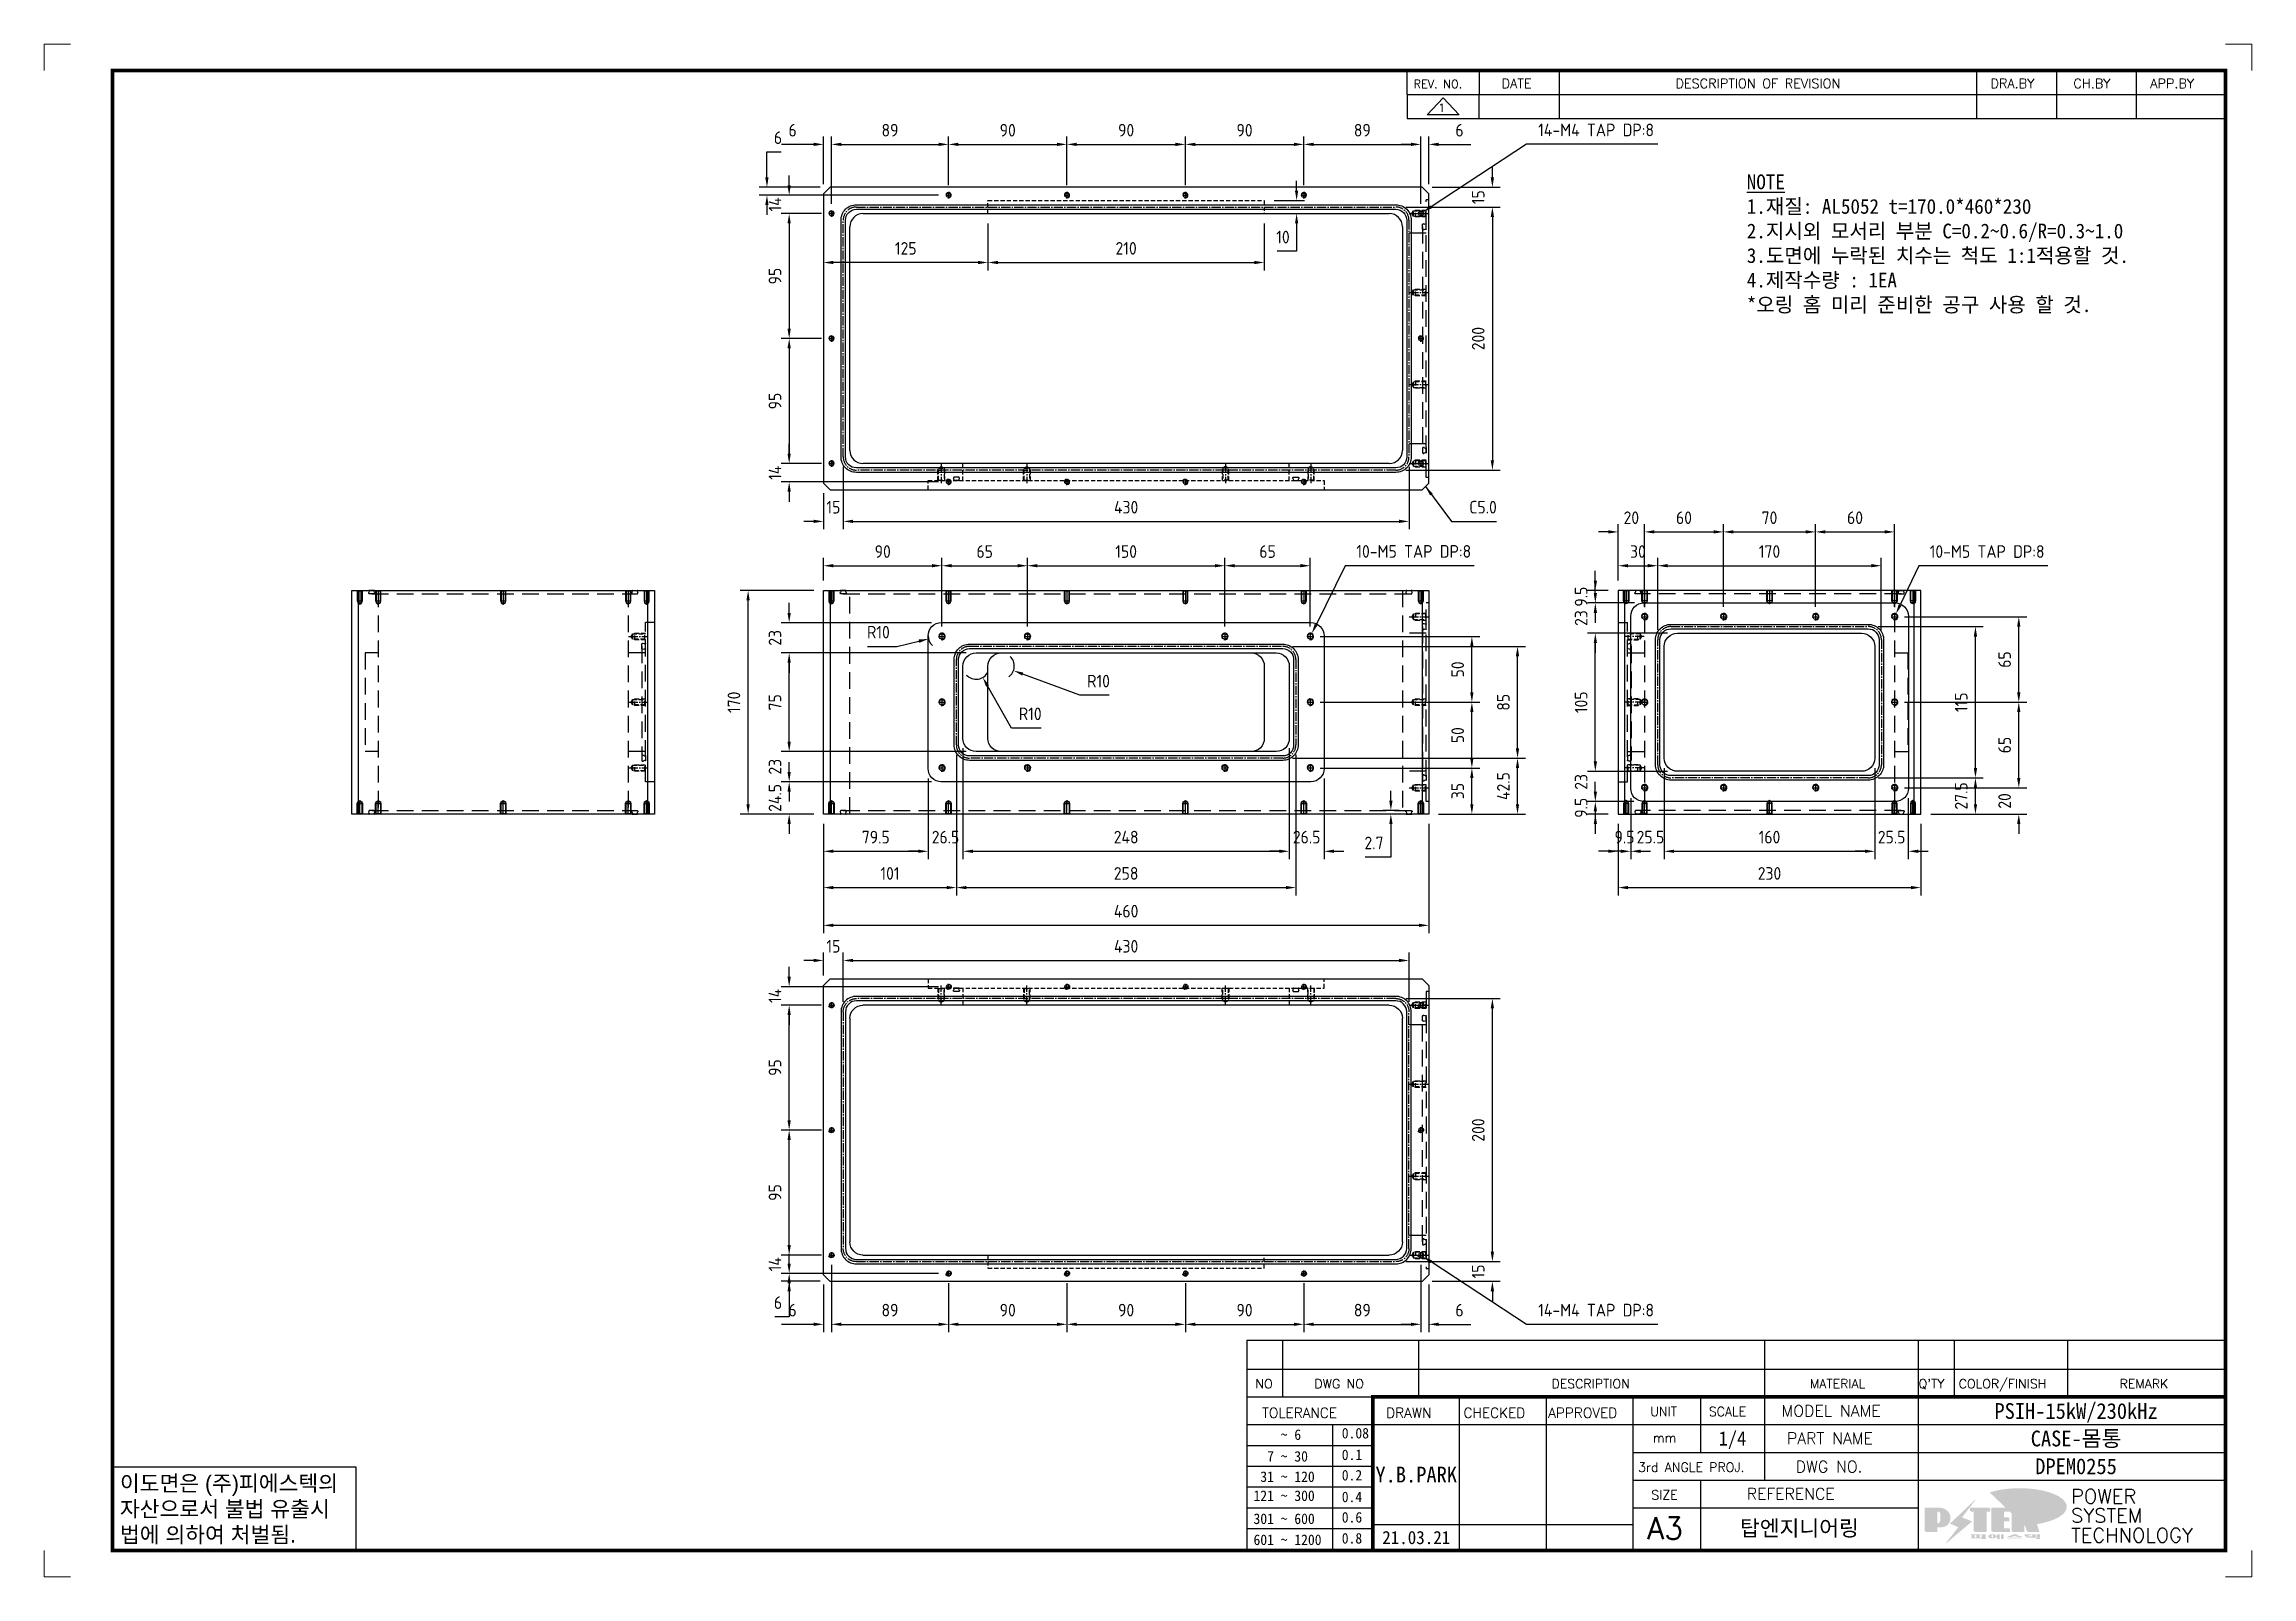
# Model space of a CAD drawing. Header units: millimetres. Extents: x -4251 to 2609, y -1673 to 4048.
# Drawn here: x -4251 to -2573, y -331 to 834 of the extents above; entities that cross this region are included whole.
import ezdxf
from ezdxf.enums import TextEntityAlignment as Align

# ---------------------------------------------------------------- set-up
doc = ezdxf.new("R2010")
doc.units = ezdxf.units.MM
for name, pattern in [('CENTER', [50.8, 31.75, -6.35, 6.35, -6.35]), ('CENTER1', [10, 7, -1, 1, -1]), ('HIDDEN2', [4.7625, 3.175, -1.5875]), ('HIDDENX2', [19.05, 12.7, -6.35])]:
    doc.linetypes.add(name, pattern=pattern)
for name, color, linetype in [('CENTER', 1, 'CENTER'), ('FORMAT-1', 7, 'Continuous'), ('line', 3, 'Continuous'), ('THIN', 3, 'Continuous')]:
    doc.layers.add(name, color=color, linetype=linetype)
doc.styles.add('h1', font='')
doc.styles.add('HAN', font='')
doc.styles.add('RC', font='simplex.shx')
doc.styles.add('ROMANT', font='simplex.shx')
doc.styles.add('RT', font='simplex.shx', dxfattribs={"oblique": 15})
doc.styles.get("Standard").update_dxf_attribs({"font": 'ISOCP.SHX', "bigfont": 'WHGTXT.SHX'})
doc.styles.get('h1').set_extended_font_data('New Gulim')
doc.styles.get('HAN').set_extended_font_data('GulimChe')
doc.dimstyles.new('PS-3', dxfattribs={"dimscale": 3, "dimtxt": 3.2, "dimasz": 2.5, "dimexe": 2, "dimexo": 2.5, "dimgap": 2, "dimtad": 1, "dimtoh": 1, "dimrnd": 0.05, "dimzin": 12, "dimdsep": 46, "dimtxsty": 'Standard', "dimcen": 0, "dimclrt": 2, "dimazin": 3, "dimtfac": 1, "dimtofl": 0, "dimtmove": 0, "dimatfit": 3, "dimfxl": 0, "dimtolj": 1, "dimtzin": 0, "dimarcsym": 0})

msp = doc.modelspace()

# ---------------------------------------------------------------- texts
at = {"color": 2, "insert": (-2956.762, 734.846, -0.0006), "char_height": 11.200381, "attachment_point": 1, "style": 'HAN'}
msp.add_mtext_dynamic_manual_height_columns('{\\LNOTE\\P}1.재질: AL5052 t=170.0*460*230\\P2.지시외 모서리 부분 C=0.2~0.6/R=0.3~1.0\\P3.도면에 누락된 치수는 척도 1:1적용할 것.\\P{\\C1;4.제작수량 : 1EA\\P*오링 홈 미리 준비한 공구 사용 할 것.}', width=794.617376, gutter_width=769.2954, heights=[449.7266], dxfattribs=at)
at = {"color": 2, "insert": (-3167.6886, 477.1194, 0), "char_height": 9.6, "attachment_point": 7}
msp.add_mtext('C5.0', dxfattribs=at)

# ---------------------------------------------------------------- blocks, each defined once
blk = doc.blocks.new('A$C4A8E0548')
at = {"color": 2, "linetype": 'HIDDENX2'}
for p, q in [((-2.2, 1.1), (-1.8, 2.1)), ((-2.1, 2.7), (2.1, 2.7)), ((-1.5, 0), (1.5, 0)), ((1.8, 2.1), (2.2, 1.1))]:
    blk.add_line(p, q, dxfattribs=at)
for centre, radius, start, end in [((-1.5, 0.8), 0.8, 156, 228.5904), ((-2.1, 2.3), 0.4, 336, 90), ((-1.5, 0.8), 0.8, 228.5904, 270), ((1.5, 0.8), 0.8, 270, 311.4096), ((2.1, 2.3), 0.4, 90, 204), ((1.5, 0.8), 0.8, 311.4096, 24)]:
    blk.add_arc(centre, radius, start, end, dxfattribs=at)
blk = doc.blocks.new('A$C757C281B')
blk.add_circle((0, 0), 2.07)
at = {"layer": 'CENTER'}
for p, q in [((-2.5, 0), (2.5, 0)), ((0, 2.5), (0, -2.5))]:
    blk.add_line(p, q, dxfattribs=at)
at = {"layer": 'THIN'}
blk.add_arc((0, 0), 2.5, 255, 165, dxfattribs=at)
blk = doc.blocks.new('A$C3EC57485')
at = {"color": 4}
for p, q in [((-455, 170), (-455, 0)), ((-5, 170), (-5, 0))]:
    blk.add_line(p, q, dxfattribs=at)
at = {"color": 2, "linetype": 'HIDDENX2'}
for p, q in [((-440, 0), (-440, 170)), ((-20, 170), (-20, 0)), ((-456, 162), (-452, 162)), ((-455.6, 160.6), (-452.4, 160.6)), ((-445, 167.3), (-15, 167.3)), ((-367, 162), (-363, 162)), ((-366.6, 160.6), (-363.4, 160.6)), ((-277, 162), (-273, 162)), ((-276.6, 160.6), (-273.4, 160.6)), ((-187, 162), (-183, 162)), ((-186.6, 160.6), (-183.4, 160.6)), ((-97, 162), (-93, 162)), ((-96.6, 160.6), (-93.4, 160.6)), ((-8, 162), (-4, 162)), ((-7.6, 160.6), (-4.4, 160.6)), ((-2, 9.5), (-2, 160.5)), ((0, 160.5), (-2, 160.5)), ((-2, 137.5), (-20, 137.5)), ((-4.7, 142.5), (-4.7, 27.5)), ((-2, 32.5), (-20, 32.5)), ((-456, 8), (-452, 8)), ((-455.6, 9.4), (-452.4, 9.4)), ((-445, 2.7), (-15, 2.7)), ((-367, 8), (-363, 8)), ((-366.6, 9.4), (-363.4, 9.4)), ((-277, 8), (-273, 8)), ((-276.6, 9.4), (-273.4, 9.4)), ((-187, 8), (-183, 8)), ((-186.6, 9.4), (-183.4, 9.4)), ((-97, 8), (-93, 8)), ((-96.6, 9.4), (-93.4, 9.4)), ((-8, 8), (-4, 8)), ((-7.6, 9.4), (-4.4, 9.4)), ((0, 9.5), (-2, 9.5))]:
    blk.add_line(p, q, dxfattribs=at)
at = {"color": 2, "linetype": 'HIDDEN2'}
for p, q in [((-11.6, 152.1), (-11.6, 147.9)), ((-10, 152.5), (-10, 147.5)), ((-11.6, 82.9), (-11.6, 87.1)), ((-10, 82.5), (-10, 87.5)), ((-11.6, 17.9), (-11.6, 22.1)), ((-10, 17.5), (-10, 22.5))]:
    blk.add_line(p, q, dxfattribs=at)
at = {"color": 1, "linetype": 'CENTER1'}
for p, q in [((-14.8, 150), (0, 150)), ((-14.8, 85), (0, 85)), ((-14.8, 20), (0, 20))]:
    blk.add_line(p, q, dxfattribs=at)
at = {"color": 4}
blk.add_lwpolyline([(0, 0), (-460, 0), (-460, 170), (0, 170)], close=True, dxfattribs=at)
at = {"color": 2, "linetype": 'HIDDENX2'}
for points in [[(-456, 170), (-456, 162), (-455.6, 161.3)], [(-456, 170), (-455.6, 169.6), (-452.4, 169.6), (-452, 170)], [(-455.6, 169.6), (-455.6, 160.6), (-454, 159.7), (-452.4, 160.6), (-452.4, 169.6)], [(-452.4, 161.3), (-452, 162), (-452, 170)], [(-367, 170), (-367, 162), (-366.6, 161.3)], [(-367, 170), (-366.6, 169.6), (-363.4, 169.6), (-363, 170)], [(-366.6, 169.6), (-366.6, 160.6), (-365, 159.7), (-363.4, 160.6), (-363.4, 169.6)], [(-363.4, 161.3), (-363, 162), (-363, 170)], [(-277, 170), (-277, 162), (-276.6, 161.3)], [(-277, 170), (-276.6, 169.6), (-273.4, 169.6), (-273, 170)], [(-276.6, 169.6), (-276.6, 160.6), (-275, 159.7), (-273.4, 160.6), (-273.4, 169.6)], [(-273.4, 161.3), (-273, 162), (-273, 170)], [(-187, 170), (-187, 162), (-186.6, 161.3)], [(-187, 170), (-186.6, 169.6), (-183.4, 169.6), (-183, 170)], [(-186.6, 169.6), (-186.6, 160.6), (-185, 159.7), (-183.4, 160.6), (-183.4, 169.6)], [(-183.4, 161.3), (-183, 162), (-183, 170)], [(-97, 170), (-97, 162), (-96.6, 161.3)], [(-97, 170), (-96.6, 169.6), (-93.4, 169.6), (-93, 170)], [(-96.6, 169.6), (-96.6, 160.6), (-95, 159.7), (-93.4, 160.6), (-93.4, 169.6)], [(-93.4, 161.3), (-93, 162), (-93, 170)], [(-8, 170), (-8, 162), (-7.6, 161.3)], [(-8, 170), (-7.6, 169.6), (-4.4, 169.6), (-4, 170)], [(-7.6, 169.6), (-7.6, 160.6), (-6, 159.7), (-4.4, 160.6), (-4.4, 169.6)], [(-4.4, 161.3), (-4, 162), (-4, 170)], [(-456, 0), (-456, 8), (-455.6, 8.7)], [(-456, 0), (-455.6, 0.4), (-452.4, 0.4), (-452, 0)], [(-455.6, 0.4), (-455.6, 9.4), (-454, 10.3), (-452.4, 9.4), (-452.4, 0.4)], [(-452.4, 8.7), (-452, 8), (-452, 0)], [(-367, 0), (-367, 8), (-366.6, 8.7)], [(-367, 0), (-366.6, 0.4), (-363.4, 0.4), (-363, 0)], [(-366.6, 0.4), (-366.6, 9.4), (-365, 10.3), (-363.4, 9.4), (-363.4, 0.4)], [(-363.4, 8.7), (-363, 8), (-363, 0)], [(-277, 0), (-277, 8), (-276.6, 8.7)], [(-277, 0), (-276.6, 0.4), (-273.4, 0.4), (-273, 0)], [(-276.6, 0.4), (-276.6, 9.4), (-275, 10.3), (-273.4, 9.4), (-273.4, 0.4)], [(-273.4, 8.7), (-273, 8), (-273, 0)], [(-187, 0), (-187, 8), (-186.6, 8.7)], [(-187, 0), (-186.6, 0.4), (-183.4, 0.4), (-183, 0)], [(-186.6, 0.4), (-186.6, 9.4), (-185, 10.3), (-183.4, 9.4), (-183.4, 0.4)], [(-183.4, 8.7), (-183, 8), (-183, 0)], [(-97, 0), (-97, 8), (-96.6, 8.7)], [(-97, 0), (-96.6, 0.4), (-93.4, 0.4), (-93, 0)], [(-96.6, 0.4), (-96.6, 9.4), (-95, 10.3), (-93.4, 9.4), (-93.4, 0.4)], [(-93.4, 8.7), (-93, 8), (-93, 0)], [(-8, 0), (-8, 8), (-7.6, 8.7)], [(-8, 0), (-7.6, 0.4), (-4.4, 0.4), (-4, 0)], [(-7.6, 0.4), (-7.6, 9.4), (-6, 10.3), (-4.4, 9.4), (-4.4, 0.4)], [(-4.4, 8.7), (-4, 8), (-4, 0)]]:
    blk.add_lwpolyline(points, dxfattribs=at)
at = {"color": 2, "linetype": 'HIDDEN2'}
for points in [[(-2.4, 152.1), (-11.6, 152.1), (-12.8, 150), (-11.6, 147.9), (-2.4, 147.9)], [(-2, 152.5), (-10, 152.5), (-10.8, 152.1)], [(-2, 152.5), (-2.4, 152.1), (-2.4, 147.9), (-2, 147.5)], [(-10.8, 147.9), (-10, 147.5), (-2, 147.5)], [(-2.4, 82.9), (-11.6, 82.9), (-12.8, 85), (-11.6, 87.1), (-2.4, 87.1)], [(-10.8, 87.1), (-10, 87.5), (-2, 87.5)], [(-2, 82.5), (-2.4, 82.9), (-2.4, 87.1), (-2, 87.5)], [(-2, 82.5), (-10, 82.5), (-10.8, 82.9)], [(-2.4, 17.9), (-11.6, 17.9), (-12.8, 20), (-11.6, 22.1), (-2.4, 22.1)], [(-10.8, 22.1), (-10, 22.5), (-2, 22.5)], [(-2, 17.5), (-10, 17.5), (-10.8, 17.9)], [(-2, 17.5), (-2.4, 17.9), (-2.4, 22.1), (-2, 22.5)]]:
    blk.add_lwpolyline(points, dxfattribs=at)
at = {"color": 4}
for points in [[(-89.5, 24.5), (-370.5, 24.5, -0.414214), (-380.5, 34.5), (-380.5, 135.5, -0.414214), (-370.5, 145.5), (-89.5, 145.5, -0.414214), (-79.5, 135.5), (-79.5, 34.5, -0.414214)], [(-349, 129.2), (-111, 129.2, -0.414214), (-99.3, 117.5), (-99.3, 52.5, -0.414214), (-111, 40.8), (-349, 40.8, -0.414214), (-360.7, 52.5), (-360.7, 117.5, -0.414214)], [(-349, 125.8), (-111, 125.8, -0.414214), (-102.7, 117.5), (-102.7, 52.5, -0.414214), (-111, 44.2), (-349, 44.2, -0.414214), (-357.3, 52.5), (-357.3, 117.5, -0.414214)], [(-344, 122.5), (-116, 122.5, -0.414214), (-106, 112.5), (-106, 57.5, -0.414214), (-116, 47.5), (-344, 47.5, -0.414214), (-354, 57.5), (-354, 112.5, -0.414214)], [(-325, 122.5), (-135, 122.5, -0.414214), (-125, 112.5), (-125, 57.5, -0.414214), (-135, 47.5), (-325, 47.5, -0.414214), (-335, 57.5), (-335, 112.5, -0.414214)]]:
    blk.add_lwpolyline(points, format="xyb", close=True, dxfattribs=at)
at = {"color": 1, "linetype": 'CENTER1'}
blk.add_lwpolyline([(-349, 127.5), (-111, 127.5, -0.414214), (-101, 117.5), (-101, 52.5, -0.414214), (-111, 42.5), (-349, 42.5, -0.414214), (-359, 52.5), (-359, 117.5, -0.414214)], format="xyb", close=True, dxfattribs=at)
blk.add_circle((-370, 135), 2.07)
at = {"layer": 'CENTER'}
for p, q in [((-454, 170), (-454, 159.7)), ((-365, 170), (-365, 159.7)), ((-275, 170), (-275, 159.7)), ((-185, 170), (-185, 159.7)), ((-95, 170), (-95, 159.7)), ((-6, 170), (-6, 159.7)), ((-372.5, 135), (-367.5, 135)), ((-370, 137.5), (-370, 132.5)), ((-454, 0), (-454, 10.3)), ((-365, 0), (-365, 10.3)), ((-275, 0), (-275, 10.3)), ((-185, 0), (-185, 10.3)), ((-95, 0), (-95, 10.3)), ((-6, 0), (-6, 10.3))]:
    blk.add_line(p, q, dxfattribs=at)
at = {"layer": 'THIN'}
blk.add_arc((-370, 135), 2.5, 255, 165, dxfattribs=at)
at = {"xscale": -1}
blk.add_blockref('A$C4A8E0548', (-445, 167.3), dxfattribs=at)
for name, p in [('A$C4A8E0548', (-15, 167.3)), ('A$C757C281B', (-305, 135)), ('A$C757C281B', (-155, 135)), ('A$C757C281B', (-90, 135)), ('A$C757C281B', (-370, 85)), ('A$C757C281B', (-90, 85)), ('A$C757C281B', (-370, 35)), ('A$C757C281B', (-305, 35)), ('A$C757C281B', (-155, 35)), ('A$C757C281B', (-90, 35))]:
    blk.add_blockref(name, p)
for p, rotation in [((-4.7, 142.5), 270), ((-15, 2.7), 180)]:
    blk.add_blockref('A$C4A8E0548', p, dxfattribs=dict(at, rotation=rotation))
for p, rotation in [((-4.7, 27.5), 270), ((-445, 2.7), 180)]:
    blk.add_blockref('A$C4A8E0548', p, dxfattribs=dict(rotation=rotation))
blk = doc.blocks.new('A$C2F3B3A84')
at = {"color": 4}
for p, q in [((-225, 0), (-225, 170)), ((-5, 0), (-5, 170))]:
    blk.add_line(p, q, dxfattribs=at)
at = {"color": 2, "linetype": 'HIDDENX2'}
for p, q in [((-210, 170), (-210, 0)), ((-20, 170), (-20, 0)), ((-222, 162), (-226, 162)), ((-222.4, 160.6), (-225.6, 160.6)), ((-15, 167.3), (-215, 167.3)), ((-208, 162), (-212, 162)), ((-208.4, 160.6), (-211.6, 160.6)), ((-113, 162), (-117, 162)), ((-113.4, 160.6), (-116.6, 160.6)), ((-18, 162), (-22, 162)), ((-18.4, 160.6), (-21.6, 160.6)), ((-4, 162), (-8, 162)), ((-4.4, 160.6), (-7.6, 160.6)), ((-230, 145.5), (-223, 145.5)), ((-223, 24.5), (-223, 145.5)), ((-223, 122.5), (-210, 122.5)), ((-220.3, 127.5), (-220.3, 42.5)), ((-20, 122.5), (-10, 122.5)), ((-10, 122.5), (-10, 47.5)), ((-223, 47.5), (-210, 47.5)), ((-20, 47.5), (-10, 47.5)), ((-230, 24.5), (-223, 24.5)), ((-222, 8), (-226, 8)), ((-222.4, 9.4), (-225.6, 9.4)), ((-15, 2.7), (-215, 2.7)), ((-208, 8), (-212, 8)), ((-208.4, 9.4), (-211.6, 9.4)), ((-113, 8), (-117, 8)), ((-113.4, 9.4), (-116.6, 9.4)), ((-18, 8), (-22, 8)), ((-18.4, 9.4), (-21.6, 9.4)), ((-4, 8), (-8, 8)), ((-4.4, 9.4), (-7.6, 9.4))]:
    blk.add_line(p, q, dxfattribs=at)
at = {"color": 1, "linetype": 'CENTER1'}
for p, q in [((-210.2, 135), (-225, 135)), ((-210.2, 85), (-225, 85)), ((-210.2, 35), (-225, 35))]:
    blk.add_line(p, q, dxfattribs=at)
at = {"color": 2, "linetype": 'HIDDEN2'}
for p, q in [((-215, 132.5), (-215, 137.5)), ((-213.4, 132.9), (-213.4, 137.1)), ((-215, 82.5), (-215, 87.5)), ((-213.4, 82.9), (-213.4, 87.1)), ((-215, 32.5), (-215, 37.5)), ((-213.4, 32.9), (-213.4, 37.1))]:
    blk.add_line(p, q, dxfattribs=at)
at = {"color": 4}
blk.add_lwpolyline([(-230, 170), (-230, 0), (0, 0), (0, 170)], close=True, dxfattribs=at)
at = {"color": 2, "linetype": 'HIDDENX2'}
for points in [[(-225.6, 161.3), (-226, 162), (-226, 170)], [(-222, 170), (-222.4, 169.6), (-225.6, 169.6), (-226, 170)], [(-222.4, 169.6), (-222.4, 160.6), (-224, 159.7), (-225.6, 160.6), (-225.6, 169.6)], [(-222, 170), (-222, 162), (-222.4, 161.3)], [(-211.6, 161.3), (-212, 162), (-212, 170)], [(-208, 170), (-208.4, 169.6), (-211.6, 169.6), (-212, 170)], [(-208.4, 169.6), (-208.4, 160.6), (-210, 159.7), (-211.6, 160.6), (-211.6, 169.6)], [(-208, 170), (-208, 162), (-208.4, 161.3)], [(-116.6, 161.3), (-117, 162), (-117, 170)], [(-113, 170), (-113.4, 169.6), (-116.6, 169.6), (-117, 170)], [(-113.4, 169.6), (-113.4, 160.6), (-115, 159.7), (-116.6, 160.6), (-116.6, 169.6)], [(-113, 170), (-113, 162), (-113.4, 161.3)], [(-21.6, 161.3), (-22, 162), (-22, 170)], [(-18, 170), (-18.4, 169.6), (-21.6, 169.6), (-22, 170)], [(-18.4, 169.6), (-18.4, 160.6), (-20, 159.7), (-21.6, 160.6), (-21.6, 169.6)], [(-18, 170), (-18, 162), (-18.4, 161.3)], [(-7.6, 161.3), (-8, 162), (-8, 170)], [(-4, 170), (-4.4, 169.6), (-7.6, 169.6), (-8, 170)], [(-4.4, 169.6), (-4.4, 160.6), (-6, 159.7), (-7.6, 160.6), (-7.6, 169.6)], [(-4, 170), (-4, 162), (-4.4, 161.3)], [(-225.6, 8.7), (-226, 8), (-226, 0)], [(-222, 0), (-222.4, 0.4), (-225.6, 0.4), (-226, 0)], [(-222.4, 0.4), (-222.4, 9.4), (-224, 10.3), (-225.6, 9.4), (-225.6, 0.4)], [(-222, 0), (-222, 8), (-222.4, 8.7)], [(-211.6, 8.7), (-212, 8), (-212, 0)], [(-208, 0), (-208.4, 0.4), (-211.6, 0.4), (-212, 0)], [(-208.4, 0.4), (-208.4, 9.4), (-210, 10.3), (-211.6, 9.4), (-211.6, 0.4)], [(-208, 0), (-208, 8), (-208.4, 8.7)], [(-116.6, 8.7), (-117, 8), (-117, 0)], [(-113, 0), (-113.4, 0.4), (-116.6, 0.4), (-117, 0)], [(-113.4, 0.4), (-113.4, 9.4), (-115, 10.3), (-116.6, 9.4), (-116.6, 0.4)], [(-113, 0), (-113, 8), (-113.4, 8.7)], [(-21.6, 8.7), (-22, 8), (-22, 0)], [(-18, 0), (-18.4, 0.4), (-21.6, 0.4), (-22, 0)], [(-18.4, 0.4), (-18.4, 9.4), (-20, 10.3), (-21.6, 9.4), (-21.6, 0.4)], [(-18, 0), (-18, 8), (-18.4, 8.7)], [(-7.6, 8.7), (-8, 8), (-8, 0)], [(-4, 0), (-4.4, 0.4), (-7.6, 0.4), (-8, 0)], [(-4.4, 0.4), (-4.4, 9.4), (-6, 10.3), (-7.6, 9.4), (-7.6, 0.4)], [(-4, 0), (-4, 8), (-4.4, 8.7)]]:
    blk.add_lwpolyline(points, dxfattribs=at)
at = {"color": 4}
for points in [[(-210.5, 160.5), (-19.5, 160.5, -0.414214), (-9.5, 150.5), (-9.5, 19.5, -0.414214), (-19.5, 9.5), (-210.5, 9.5, -0.414214), (-220.5, 19.5), (-220.5, 150.5, -0.414214)], [(-40, 25.8), (-190, 25.8, -0.414214), (-201.7, 37.5), (-201.7, 132.5, -0.414214), (-190, 144.2), (-40, 144.2, -0.414214), (-28.3, 132.5), (-28.3, 37.5, -0.414214)], [(-40, 29.2), (-190, 29.2, -0.414214), (-198.3, 37.5), (-198.3, 132.5, -0.414214), (-190, 140.8), (-40, 140.8, -0.414214), (-31.7, 132.5), (-31.7, 37.5, -0.414214)], [(-185, 137.5), (-45, 137.5, -0.414214), (-35, 127.5), (-35, 42.5, -0.414214), (-45, 32.5), (-185, 32.5, -0.414214), (-195, 42.5), (-195, 127.5, -0.414214)]]:
    blk.add_lwpolyline(points, format="xyb", close=True, dxfattribs=at)
at = {"color": 2, "linetype": 'HIDDEN2'}
for points in [[(-214.3, 137.1), (-215, 137.5), (-223, 137.5)], [(-223, 132.5), (-222.6, 132.9), (-222.6, 137.1), (-223, 137.5)], [(-222.6, 132.9), (-213.4, 132.9), (-212.2, 135), (-213.4, 137.1), (-222.6, 137.1)], [(-223, 132.5), (-215, 132.5), (-214.3, 132.9)], [(-214.3, 87.1), (-215, 87.5), (-223, 87.5)], [(-223, 82.5), (-222.6, 82.9), (-222.6, 87.1), (-223, 87.5)], [(-222.6, 82.9), (-213.4, 82.9), (-212.2, 85), (-213.4, 87.1), (-222.6, 87.1)], [(-223, 82.5), (-215, 82.5), (-214.3, 82.9)], [(-214.3, 37.1), (-215, 37.5), (-223, 37.5)], [(-223, 32.5), (-222.6, 32.9), (-222.6, 37.1), (-223, 37.5)], [(-222.6, 32.9), (-213.4, 32.9), (-212.2, 35), (-213.4, 37.1), (-222.6, 37.1)], [(-223, 32.5), (-215, 32.5), (-214.3, 32.9)]]:
    blk.add_lwpolyline(points, dxfattribs=at)
at = {"color": 1, "linetype": 'CENTER1'}
blk.add_lwpolyline([(-40, 27.5), (-190, 27.5, -0.414214), (-200, 37.5), (-200, 132.5, -0.414214), (-190, 142.5), (-40, 142.5, -0.414214), (-30, 132.5), (-30, 37.5, -0.414214)], format="xyb", close=True, dxfattribs=at)
for centre in [(-210, 150), (-150, 150), (-80, 150), (-20, 150), (-210, 85), (-20, 85), (-210, 20), (-150, 20), (-80, 20), (-20, 20)]:
    blk.add_circle(centre, 2.07)
at = {"layer": 'CENTER'}
for p, q in [((-224, 170), (-224, 159.7)), ((-210, 170), (-210, 159.7)), ((-115, 170), (-115, 159.7)), ((-20, 170), (-20, 159.7)), ((-6, 170), (-6, 159.7)), ((-210, 152.5), (-210, 147.5)), ((-150, 152.5), (-150, 147.5)), ((-80, 152.5), (-80, 147.5)), ((-20, 152.5), (-20, 147.5)), ((-212.5, 150), (-207.5, 150)), ((-152.5, 150), (-147.5, 150)), ((-82.5, 150), (-77.5, 150)), ((-22.5, 150), (-17.5, 150)), ((-212.5, 85), (-207.5, 85)), ((-210, 87.5), (-210, 82.5)), ((-22.5, 85), (-17.5, 85)), ((-20, 87.5), (-20, 82.5)), ((-212.5, 20), (-207.5, 20)), ((-210, 22.5), (-210, 17.5)), ((-152.5, 20), (-147.5, 20)), ((-150, 22.5), (-150, 17.5)), ((-82.5, 20), (-77.5, 20)), ((-80, 22.5), (-80, 17.5)), ((-22.5, 20), (-17.5, 20)), ((-20, 22.5), (-20, 17.5)), ((-224, 0), (-224, 10.3)), ((-210, 0), (-210, 10.3)), ((-115, 0), (-115, 10.3)), ((-20, 0), (-20, 10.3)), ((-6, 0), (-6, 10.3))]:
    blk.add_line(p, q, dxfattribs=at)
at = {"layer": 'THIN'}
for centre in [(-210, 150), (-150, 150), (-80, 150), (-20, 150), (-210, 85), (-20, 85), (-210, 20), (-150, 20), (-80, 20), (-20, 20)]:
    blk.add_arc(centre, 2.5, 255, 165, dxfattribs=at)
at = {"xscale": -1}
blk.add_blockref('A$C4A8E0548', (-215, 167.3), dxfattribs=at)
blk.add_blockref('A$C4A8E0548', (-15, 167.3))
for p, rotation in [((-220.3, 127.5), 90), ((-215, 2.7), 180)]:
    blk.add_blockref('A$C4A8E0548', p, dxfattribs=dict(rotation=rotation))
for p, rotation in [((-220.3, 42.5), 90), ((-15, 2.7), 180)]:
    blk.add_blockref('A$C4A8E0548', p, dxfattribs=dict(at, rotation=rotation))
blk = doc.blocks.new('A$C4E1A2E8E')
at = {"color": 4}
for p, q in [((-455, 225), (-450, 230)), ((-455, 225), (-455, 5)), ((0, 230), (-450, 230)), ((5, 225), (0, 230)), ((5, 5), (5, 225)), ((-425, 210), (-25, 210)), ((-435, 30), (-435, 200)), ((-15, 200), (-15, 30)), ((-25, 20), (-425, 20)), ((-450, 0), (-455, 5)), ((-450, 0), (0, 0)), ((0, 0), (5, 5))]:
    blk.add_line(p, q, dxfattribs=at)
at = {"color": 2, "linetype": 'HIDDENX2'}
for p, q in [((3, 9.5), (3, 220.5)), ((5, 220.5), (3, 220.5)), ((3, 195), (-15, 195)), ((0.3, 200), (0.3, 30)), ((3, 35), (-15, 35)), ((5, 9.5), (3, 9.5))]:
    blk.add_line(p, q, dxfattribs=at)
at = {"color": 1, "linetype": 'CENTER1'}
for p, q in [((-9.8, 210), (5, 210)), ((-9.8, 150), (5, 150)), ((-9.8, 80), (5, 80)), ((-365.5, 19.8), (-365.5, 5)), ((-300.5, 19.8), (-300.5, 5)), ((-149.5, 19.8), (-149.5, 5)), ((-84.5, 19.8), (-84.5, 5)), ((-9.8, 20), (5, 20))]:
    blk.add_line(p, q, dxfattribs=at)
at = {"color": 2, "linetype": 'HIDDEN2'}
for p, q in [((-6.6, 207.9), (-6.6, 212.1)), ((-5, 207.5), (-5, 212.5)), ((-6.6, 147.9), (-6.6, 152.1)), ((-5, 147.5), (-5, 152.5)), ((-6.6, 82.1), (-6.6, 77.9)), ((-5, 82.5), (-5, 77.5)), ((-349, 7), (-349, 20)), ((-101, 7), (-101, 20)), ((-6.6, 22.1), (-6.6, 17.9)), ((-5, 22.5), (-5, 17.5)), ((-368, 15), (-363, 15)), ((-367.6, 16.6), (-363.4, 16.6)), ((-303, 15), (-298, 15)), ((-302.6, 16.6), (-298.4, 16.6)), ((-147, 15), (-152, 15)), ((-147.4, 16.6), (-151.6, 16.6)), ((-82, 15), (-87, 15)), ((-82.4, 16.6), (-86.6, 16.6))]:
    blk.add_line(p, q, dxfattribs=at)
for points in [[(-330, 210), (-330, 220), (-120, 220), (-120, 210)], [(2.6, 207.9), (-6.6, 207.9), (-7.8, 210), (-6.6, 212.1), (2.6, 212.1)], [(-5.7, 212.1), (-5, 212.5), (3, 212.5)], [(3, 207.5), (-5, 207.5), (-5.7, 207.9)], [(3, 207.5), (2.6, 207.9), (2.6, 212.1), (3, 212.5)], [(2.6, 147.9), (-6.6, 147.9), (-7.8, 150), (-6.6, 152.1), (2.6, 152.1)], [(-5.7, 152.1), (-5, 152.5), (3, 152.5)], [(3, 147.5), (2.6, 147.9), (2.6, 152.1), (3, 152.5)], [(3, 147.5), (-5, 147.5), (-5.7, 147.9)], [(2.6, 82.1), (-6.6, 82.1), (-7.8, 80), (-6.6, 77.9), (2.6, 77.9)], [(3, 82.5), (-5, 82.5), (-5.7, 82.1)], [(-5.7, 77.9), (-5, 77.5), (3, 77.5)], [(3, 82.5), (2.6, 82.1), (2.6, 77.9), (3, 77.5)], [(-367.6, 7.4), (-367.6, 16.6), (-365.5, 17.8), (-363.4, 16.6), (-363.4, 7.4)], [(-302.6, 7.4), (-302.6, 16.6), (-300.5, 17.8), (-298.4, 16.6), (-298.4, 7.4)], [(-147.4, 7.4), (-147.4, 16.6), (-149.5, 17.8), (-151.6, 16.6), (-151.6, 7.4)], [(-82.4, 7.4), (-82.4, 16.6), (-84.5, 17.8), (-86.6, 16.6), (-86.6, 7.4)], [(2.6, 22.1), (-6.6, 22.1), (-7.8, 20), (-6.6, 17.9), (2.6, 17.9)], [(3, 22.5), (-5, 22.5), (-5.7, 22.1)], [(-5.7, 17.9), (-5, 17.5), (3, 17.5)], [(3, 22.5), (2.6, 22.1), (2.6, 17.9), (3, 17.5)], [(-375.5, 0), (-375.5, 7), (-74.5, 7), (-74.5, 0)], [(-368, 7), (-368, 15), (-367.6, 15.7)], [(-368, 7), (-367.6, 7.4), (-363.4, 7.4), (-363, 7)], [(-363.4, 15.7), (-363, 15), (-363, 7)], [(-303, 7), (-303, 15), (-302.6, 15.7)], [(-303, 7), (-302.6, 7.4), (-298.4, 7.4), (-298, 7)], [(-298.4, 15.7), (-298, 15), (-298, 7)], [(-151.6, 15.7), (-152, 15), (-152, 7)], [(-147, 7), (-147.4, 7.4), (-151.6, 7.4), (-152, 7)], [(-147, 7), (-147, 15), (-147.4, 15.7)], [(-86.6, 15.7), (-87, 15), (-87, 7)], [(-82, 7), (-82.4, 7.4), (-86.6, 7.4), (-87, 7)], [(-82, 7), (-82, 15), (-82.4, 15.7)]]:
    blk.add_lwpolyline(points, dxfattribs=at)
at = {"color": 4}
for points in [[(-20, 13.3), (-430, 13.3, -0.414214), (-441.7, 25), (-441.7, 205, -0.414214), (-430, 216.7), (-20, 216.7, -0.414214), (-8.3, 205), (-8.3, 25, -0.414214)], [(-20, 16.7), (-430, 16.7, -0.414214), (-438.3, 25), (-438.3, 205, -0.414214), (-430, 213.3), (-20, 213.3, -0.414214), (-11.7, 205), (-11.7, 25, -0.414214)]]:
    blk.add_lwpolyline(points, format="xyb", close=True, dxfattribs=at)
at = {"color": 1, "linetype": 'CENTER1'}
blk.add_lwpolyline([(-20, 15), (-430, 15, -0.414214), (-440, 25), (-440, 205, -0.414214), (-430, 215), (-20, 215, -0.414214), (-10, 205), (-10, 25, -0.414214)], format="xyb", close=True, dxfattribs=at)
for centre in [(-360, 224), (-270, 224), (-180, 224), (-90, 224), (-449, 210), (-1, 210), (-449, 115), (-1, 115), (-449, 20), (-1, 20), (-360, 6), (-270, 6), (-180, 6), (-90, 6)]:
    blk.add_circle(centre, 1.62)
at = {"color": 4}
for centre, start, end in [((-425, 200), 90, 180), ((-25, 200), 0, 90), ((-425, 30), 180, 270), ((-25, 30), 270, 0)]:
    blk.add_arc(centre, 10, start, end, dxfattribs=at)
at = {"layer": 'CENTER'}
for p, q in [((-362, 224), (-358, 224)), ((-360, 226), (-360, 222)), ((-272, 224), (-268, 224)), ((-270, 226), (-270, 222)), ((-182, 224), (-178, 224)), ((-180, 226), (-180, 222)), ((-92, 224), (-88, 224)), ((-90, 226), (-90, 222)), ((-451, 210), (-447, 210)), ((-449, 212), (-449, 208)), ((-3, 210), (1, 210)), ((-1, 212), (-1, 208)), ((-451, 115), (-447, 115)), ((-449, 117), (-449, 113)), ((-3, 115), (1, 115)), ((-1, 117), (-1, 113)), ((-451, 20), (-447, 20)), ((-449, 22), (-449, 18)), ((-3, 20), (1, 20)), ((-1, 22), (-1, 18)), ((-362, 6), (-358, 6)), ((-360, 8), (-360, 4)), ((-272, 6), (-268, 6)), ((-270, 8), (-270, 4)), ((-182, 6), (-178, 6)), ((-180, 8), (-180, 4)), ((-92, 6), (-88, 6)), ((-90, 8), (-90, 4))]:
    blk.add_line(p, q, dxfattribs=at)
at = {"layer": 'THIN'}
for centre in [(-360, 224), (-270, 224), (-180, 224), (-90, 224), (-449, 210), (-1, 210), (-449, 115), (-1, 115), (-449, 20), (-1, 20), (-360, 6), (-270, 6), (-180, 6), (-90, 6)]:
    blk.add_arc(centre, 2, 255, 165, dxfattribs=at)
at = {"xscale": -1}
for p, rotation in [((0.3, 200), 270), ((-96, 9.7), 180)]:
    blk.add_blockref('A$C4A8E0548', p, dxfattribs=dict(at, rotation=rotation))
for p, rotation in [((0.3, 30), 270), ((-354, 9.7), 180)]:
    blk.add_blockref('A$C4A8E0548', p, dxfattribs=dict(rotation=rotation))
blk = doc.blocks.new('*D1122')
at = {"color": 0, "lineweight": -2}
for p, q in [((-3652.5, -94.1), (-3652.5, -145.3)), ((-3658.5, -109.1), (-3658.5, -145.3)), ((-3666, -139.3), (-3690.4, -139.3)), ((-3645, -139.3), (-3637.5, -139.3))]:
    blk.add_line(p, q, dxfattribs=at)
at = {"color": 0}
for points in [[(-3666, -138), (-3666, -140.5), (-3658.5, -139.3)], [(-3645, -138), (-3645, -140.5), (-3652.5, -139.3)]]:
    blk.add_solid(points, dxfattribs=at)
at = {"layer": 'DEFPOINTS', "color": 0}
for p in [(-3652.5, -86.6), (-3658.5, -101.6), (-3652.5, -139.3)]:
    blk.add_point(p, dxfattribs=at)
at = {"color": 2, "insert": (-3682, -128.5), "char_height": 9.6, "attachment_point": 5}
blk.add_mtext('\\A1;6', dxfattribs=at)
blk = doc.blocks.new('*D1123')
at = {"color": 0, "lineweight": -2}
for p, q in [((-3652.5, -94.1), (-3652.5, -145.3)), ((-3563.5, -108.1), (-3563.5, -145.3)), ((-3645, -139.3), (-3571, -139.3))]:
    blk.add_line(p, q, dxfattribs=at)
at = {"color": 0}
for points in [[(-3645, -138), (-3645, -140.5), (-3652.5, -139.3)], [(-3571, -138), (-3571, -140.5), (-3563.5, -139.3)]]:
    blk.add_solid(points, dxfattribs=at)
at = {"layer": 'DEFPOINTS', "color": 0}
for p in [(-3652.5, -86.6), (-3563.5, -100.6), (-3563.5, -139.3)]:
    blk.add_point(p, dxfattribs=at)
at = {"color": 2, "insert": (-3608, -128.5), "char_height": 9.6, "attachment_point": 5}
blk.add_mtext('\\A1;89', dxfattribs=at)
blk = doc.blocks.new('*D1124')
at = {"color": 0, "lineweight": -2}
for p, q in [((-3563.5, -108.1), (-3563.5, -145.3)), ((-3473.5, -108.1), (-3473.5, -145.3)), ((-3556, -139.3), (-3481, -139.3))]:
    blk.add_line(p, q, dxfattribs=at)
at = {"color": 0}
for points in [[(-3556, -138), (-3556, -140.5), (-3563.5, -139.3)], [(-3481, -138), (-3481, -140.5), (-3473.5, -139.3)]]:
    blk.add_solid(points, dxfattribs=at)
at = {"layer": 'DEFPOINTS', "color": 0}
for p in [(-3563.5, -100.6), (-3473.5, -100.6), (-3473.5, -139.3)]:
    blk.add_point(p, dxfattribs=at)
at = {"color": 2, "insert": (-3518.5, -128.5), "char_height": 9.6, "attachment_point": 5}
blk.add_mtext('\\A1;90', dxfattribs=at)
blk = doc.blocks.new('*D1125')
at = {"color": 0, "lineweight": -2}
for p, q in [((-3473.5, -108.1), (-3473.5, -145.3)), ((-3383.5, -108.1), (-3383.5, -145.3)), ((-3466, -139.3), (-3391, -139.3))]:
    blk.add_line(p, q, dxfattribs=at)
at = {"color": 0}
for points in [[(-3466, -138), (-3466, -140.5), (-3473.5, -139.3)], [(-3391, -138), (-3391, -140.5), (-3383.5, -139.3)]]:
    blk.add_solid(points, dxfattribs=at)
at = {"layer": 'DEFPOINTS', "color": 0}
for p in [(-3473.5, -100.6), (-3383.5, -100.6), (-3383.5, -139.3)]:
    blk.add_point(p, dxfattribs=at)
at = {"color": 2, "insert": (-3428.5, -128.5), "char_height": 9.6, "attachment_point": 5}
blk.add_mtext('\\A1;90', dxfattribs=at)
blk = doc.blocks.new('*D1126')
at = {"color": 0, "lineweight": -2}
for p, q in [((-3383.5, -108.1), (-3383.5, -145.3)), ((-3293.5, -108.1), (-3293.5, -145.3)), ((-3376, -139.3), (-3301, -139.3))]:
    blk.add_line(p, q, dxfattribs=at)
at = {"color": 0}
for points in [[(-3376, -138), (-3376, -140.5), (-3383.5, -139.3)], [(-3301, -138), (-3301, -140.5), (-3293.5, -139.3)]]:
    blk.add_solid(points, dxfattribs=at)
at = {"layer": 'DEFPOINTS', "color": 0}
for p in [(-3383.5, -100.6), (-3293.5, -100.6), (-3293.5, -139.3)]:
    blk.add_point(p, dxfattribs=at)
at = {"color": 2, "insert": (-3338.5, -128.5), "char_height": 9.6, "attachment_point": 5}
blk.add_mtext('\\A1;90', dxfattribs=at)
blk = doc.blocks.new('*D1127')
at = {"color": 0, "lineweight": -2}
for p, q in [((-3204.5, -94.1), (-3204.5, -145.3)), ((-3293.5, -108.1), (-3293.5, -145.3)), ((-3286, -139.3), (-3212, -139.3))]:
    blk.add_line(p, q, dxfattribs=at)
at = {"color": 0}
for points in [[(-3286, -138), (-3286, -140.5), (-3293.5, -139.3)], [(-3212, -138), (-3212, -140.5), (-3204.5, -139.3)]]:
    blk.add_solid(points, dxfattribs=at)
at = {"layer": 'DEFPOINTS', "color": 0}
for p in [(-3293.5, -100.6), (-3204.5, -86.6), (-3204.5, -139.3)]:
    blk.add_point(p, dxfattribs=at)
at = {"color": 2, "insert": (-3249, -128.5), "char_height": 9.6, "attachment_point": 5}
blk.add_mtext('\\A1;89', dxfattribs=at)
blk = doc.blocks.new('*D1128')
at = {"color": 0, "lineweight": -2}
for p, q in [((-3204.5, -96.2), (-3204.5, -145.3)), ((-3198.5, -109.1), (-3198.5, -145.3)), ((-3212, -139.3), (-3219.5, -139.3)), ((-3191, -139.3), (-3166.6, -139.3))]:
    blk.add_line(p, q, dxfattribs=at)
at = {"color": 0}
for points in [[(-3212, -138), (-3212, -140.5), (-3204.5, -139.3)], [(-3191, -138), (-3191, -140.5), (-3198.5, -139.3)]]:
    blk.add_solid(points, dxfattribs=at)
at = {"layer": 'DEFPOINTS', "color": 0}
for p in [(-3204.5, -88.7), (-3198.5, -101.6), (-3198.5, -139.3)]:
    blk.add_point(p, dxfattribs=at)
at = {"color": 2, "insert": (-3175.1, -128.5), "char_height": 9.6, "attachment_point": 5}
blk.add_mtext('\\A1;6', dxfattribs=at)
blk = doc.blocks.new('*D1129')
at = {"color": 0, "lineweight": -2}
for p, q in [((-3571, -100.6), (-3690.6, -100.6)), ((-3684.6, -93.1), (-3684.6, -85.6)), ((-3661, -106.6), (-3690.6, -106.6)), ((-3684.6, -114.1), (-3684.6, -133.6)), ((-3684.6, -133.6), (-3695.5, -133.6))]:
    blk.add_line(p, q, dxfattribs=at)
at = {"color": 0}
for points in [[(-3685.9, -93.1), (-3683.4, -93.1), (-3684.6, -100.6)], [(-3685.9, -114.1), (-3683.4, -114.1), (-3684.6, -106.6)]]:
    blk.add_solid(points, dxfattribs=at)
at = {"layer": 'DEFPOINTS', "color": 0}
for p in [(-3684.6, -100.6), (-3563.5, -100.6), (-3653.5, -106.6)]:
    blk.add_point(p, dxfattribs=at)
at = {"color": 2, "insert": (-3693.1, -122.8), "char_height": 9.6, "attachment_point": 5}
blk.add_mtext('\\A1;6', dxfattribs=at)
blk = doc.blocks.new('*D1130')
at = {"color": 0, "lineweight": -2}
for p, q in [((-3684.6, -79.1), (-3684.6, -71.6)), ((-3660, -86.6), (-3690.6, -86.6)), ((-3571, -100.6), (-3690.6, -100.6)), ((-3684.6, -108.1), (-3684.6, -115.6))]:
    blk.add_line(p, q, dxfattribs=at)
at = {"color": 0}
for points in [[(-3685.9, -79.1), (-3683.4, -79.1), (-3684.6, -86.6)], [(-3685.9, -108.1), (-3683.4, -108.1), (-3684.6, -100.6)]]:
    blk.add_solid(points, dxfattribs=at)
at = {"layer": 'DEFPOINTS', "color": 0}
for p in [(-3684.6, -86.6), (-3652.5, -86.6), (-3563.5, -100.6)]:
    blk.add_point(p, dxfattribs=at)
at = {"color": 2, "insert": (-3695.4, -93.6), "char_height": 9.6, "attachment_point": 5, "rotation": 90}
blk.add_mtext('\\A1;14', dxfattribs=at)
blk = doc.blocks.new('*D1131')
at = {"color": 0, "lineweight": -2}
for p, q in [((-3660, 8.4), (-3690.6, 8.4)), ((-3684.6, -79.1), (-3684.6, 0.9)), ((-3660, -86.6), (-3690.6, -86.6))]:
    blk.add_line(p, q, dxfattribs=at)
at = {"color": 0}
for points in [[(-3685.9, 0.9), (-3683.4, 0.9), (-3684.6, 8.4)], [(-3685.9, -79.1), (-3683.4, -79.1), (-3684.6, -86.6)]]:
    blk.add_solid(points, dxfattribs=at)
at = {"layer": 'DEFPOINTS', "color": 0}
for p in [(-3684.6, 8.4), (-3652.5, 8.4), (-3652.5, -86.6)]:
    blk.add_point(p, dxfattribs=at)
at = {"color": 2, "insert": (-3695.4, -39.1), "char_height": 9.6, "attachment_point": 5, "rotation": 90}
blk.add_mtext('\\A1;95', dxfattribs=at)
blk = doc.blocks.new('*D1132')
at = {"color": 0, "lineweight": -2}
for p, q in [((-3660, 103.4), (-3690.6, 103.4)), ((-3684.6, 15.9), (-3684.6, 95.9)), ((-3660, 8.4), (-3690.6, 8.4))]:
    blk.add_line(p, q, dxfattribs=at)
at = {"color": 0}
for points in [[(-3685.9, 95.9), (-3683.4, 95.9), (-3684.6, 103.4)], [(-3685.9, 15.9), (-3683.4, 15.9), (-3684.6, 8.4)]]:
    blk.add_solid(points, dxfattribs=at)
at = {"layer": 'DEFPOINTS', "color": 0}
for p in [(-3684.6, 103.4), (-3652.5, 103.4), (-3652.5, 8.4)]:
    blk.add_point(p, dxfattribs=at)
at = {"color": 2, "insert": (-3695.4, 55.9), "char_height": 9.6, "attachment_point": 5, "rotation": 90}
blk.add_mtext('\\A1;95', dxfattribs=at)
blk = doc.blocks.new('*D1134')
at = {"color": 0, "lineweight": -2}
for p, q in [((-3684.6, 124.9), (-3684.6, 132.4)), ((-3571, 117.4), (-3690.6, 117.4)), ((-3660, 103.4), (-3690.6, 103.4)), ((-3684.6, 95.9), (-3684.6, 88.4))]:
    blk.add_line(p, q, dxfattribs=at)
at = {"color": 0}
for points in [[(-3685.9, 124.9), (-3683.4, 124.9), (-3684.6, 117.4)], [(-3685.9, 95.9), (-3683.4, 95.9), (-3684.6, 103.4)]]:
    blk.add_solid(points, dxfattribs=at)
at = {"layer": 'DEFPOINTS', "color": 0}
for p in [(-3684.6, 117.4), (-3652.5, 103.4), (-3563.5, 117.4)]:
    blk.add_point(p, dxfattribs=at)
at = {"color": 2, "insert": (-3695.4, 110.4), "char_height": 9.6, "attachment_point": 5, "rotation": 90}
blk.add_mtext('\\A1;14', dxfattribs=at)
blk = doc.blocks.new('*D1135')
at = {"color": 0, "lineweight": -2}
for p, q in [((-3124.3, -139.4), (-3196.6, -91.9)), ((-3024.3, -139.4), (-3124.3, -139.4))]:
    blk.add_line(p, q, dxfattribs=at)
at = {"color": 0}
blk.add_solid([(-3195.9, -90.8), (-3197.3, -92.9), (-3202.8, -87.7)], dxfattribs=at)
at = {"layer": 'DEFPOINTS', "color": 0}
for p in [(-3206.2, -85.5), (-3202.8, -87.7)]:
    blk.add_point(p, dxfattribs=at)
at = {"color": 2, "insert": (-3071.3, -128.5), "char_height": 9.6, "attachment_point": 5}
blk.add_mtext('\\A1;14-M4 TAP DP:8', dxfattribs=at)
blk = doc.blocks.new('*D1136')
at = {"color": 0, "lineweight": -2}
for p, q in [((-3216, 108.4), (-3144.1, 108.4)), ((-3150.1, -84.1), (-3150.1, 100.9)), ((-3216, -91.6), (-3144.1, -91.6))]:
    blk.add_line(p, q, dxfattribs=at)
at = {"color": 0}
for points in [[(-3151.4, 100.9), (-3148.9, 100.9), (-3150.1, 108.4)], [(-3151.4, -84.1), (-3148.9, -84.1), (-3150.1, -91.6)]]:
    blk.add_solid(points, dxfattribs=at)
at = {"layer": 'DEFPOINTS', "color": 0}
for p in [(-3223.5, 108.4), (-3150.1, 108.4), (-3223.5, -91.6)]:
    blk.add_point(p, dxfattribs=at)
at = {"color": 2, "insert": (-3160.9, 8.4), "char_height": 9.6, "attachment_point": 5, "rotation": 90}
blk.add_mtext('\\A1;200', dxfattribs=at)
blk = doc.blocks.new('*D1137')
at = {"color": 0, "lineweight": -2}
for p, q in [((-3150.1, -84.1), (-3150.1, -76.6)), ((-3216, -91.6), (-3144.1, -91.6)), ((-3196, -106.6), (-3144.1, -106.6)), ((-3150.1, -114.1), (-3150.1, -121.6))]:
    blk.add_line(p, q, dxfattribs=at)
at = {"color": 0}
for points in [[(-3151.4, -84.1), (-3148.9, -84.1), (-3150.1, -91.6)], [(-3151.4, -114.1), (-3148.9, -114.1), (-3150.1, -106.6)]]:
    blk.add_solid(points, dxfattribs=at)
at = {"layer": 'DEFPOINTS', "color": 0}
for p in [(-3223.5, -91.6), (-3150.1, -91.6), (-3203.5, -106.6)]:
    blk.add_point(p, dxfattribs=at)
at = {"color": 2, "insert": (-3160.9, -99.1), "char_height": 9.6, "attachment_point": 5, "rotation": 90}
blk.add_mtext('\\A1;15', dxfattribs=at)
blk = doc.blocks.new('*D1138')
at = {"color": 0, "lineweight": -2}
for p, q in [((-3666, 137.3), (-3673.5, 137.3)), ((-3658.5, 125.9), (-3658.5, 143.3)), ((-3643.5, 105.9), (-3643.5, 143.3)), ((-3636, 137.3), (-3628.5, 137.3))]:
    blk.add_line(p, q, dxfattribs=at)
at = {"color": 0}
for points in [[(-3666, 138.6), (-3666, 136.1), (-3658.5, 137.3)], [(-3636, 138.6), (-3636, 136.1), (-3643.5, 137.3)]]:
    blk.add_solid(points, dxfattribs=at)
at = {"layer": 'DEFPOINTS', "color": 0}
for p in [(-3643.5, 137.3), (-3658.5, 118.4), (-3643.5, 98.4)]:
    blk.add_point(p, dxfattribs=at)
at = {"color": 2, "insert": (-3651, 148.1), "char_height": 9.6, "attachment_point": 5}
blk.add_mtext('\\A1;15', dxfattribs=at)
blk = doc.blocks.new('*D1139')
at = {"color": 0, "lineweight": -2}
for p, q in [((-3643.5, 105.9), (-3643.5, 143.3)), ((-3636, 137.3), (-3221, 137.3)), ((-3213.5, 105.9), (-3213.5, 143.3))]:
    blk.add_line(p, q, dxfattribs=at)
at = {"color": 0}
for points in [[(-3636, 138.6), (-3636, 136.1), (-3643.5, 137.3)], [(-3221, 138.6), (-3221, 136.1), (-3213.5, 137.3)]]:
    blk.add_solid(points, dxfattribs=at)
at = {"layer": 'DEFPOINTS', "color": 0}
for p in [(-3213.5, 137.3), (-3643.5, 98.4), (-3213.5, 98.4)]:
    blk.add_point(p, dxfattribs=at)
at = {"color": 2, "insert": (-3428.5, 148.1), "char_height": 9.6, "attachment_point": 5}
blk.add_mtext('\\A1;430', dxfattribs=at)
blk = doc.blocks.new('*D1140')
at = {"color": 0, "lineweight": -2}
for p, q in [((-3579, 275.6), (-3579, 214.3)), ((-3658.5, 241.1), (-3658.5, 214.3)), ((-3651, 220.3), (-3586.5, 220.3))]:
    blk.add_line(p, q, dxfattribs=at)
at = {"color": 0}
for points in [[(-3651, 221.6), (-3651, 219.1), (-3658.5, 220.3)], [(-3586.5, 221.6), (-3586.5, 219.1), (-3579, 220.3)]]:
    blk.add_solid(points, dxfattribs=at)
at = {"layer": 'DEFPOINTS', "color": 0}
for p in [(-3579, 283.1), (-3658.5, 248.6), (-3579, 220.3)]:
    blk.add_point(p, dxfattribs=at)
at = {"color": 2, "insert": (-3618.8, 231.1), "char_height": 9.6, "attachment_point": 5}
blk.add_mtext('\\A1;79.5', dxfattribs=at)
blk = doc.blocks.new('*D1141')
at = {"color": 0, "lineweight": -2}
for p, q in [((-3552.5, 298.6), (-3552.5, 214.3)), ((-3579, 275.6), (-3579, 214.3)), ((-3586.5, 220.3), (-3594, 220.3)), ((-3545, 220.3), (-3537.5, 220.3))]:
    blk.add_line(p, q, dxfattribs=at)
at = {"color": 0}
for points in [[(-3586.5, 221.6), (-3586.5, 219.1), (-3579, 220.3)], [(-3545, 221.6), (-3545, 219.1), (-3552.5, 220.3)]]:
    blk.add_solid(points, dxfattribs=at)
at = {"layer": 'DEFPOINTS', "color": 0}
for p in [(-3552.5, 306.1), (-3579, 283.1), (-3552.5, 220.3)]:
    blk.add_point(p, dxfattribs=at)
at = {"color": 2, "insert": (-3565.8, 231.1), "char_height": 9.6, "attachment_point": 5}
blk.add_mtext('\\A1;26.5', dxfattribs=at)
blk = doc.blocks.new('*D1142')
at = {"color": 0, "lineweight": -2}
for p, q in [((-3552.5, 298.6), (-3552.5, 214.3)), ((-3304.5, 298.6), (-3304.5, 214.3)), ((-3545, 220.3), (-3312, 220.3))]:
    blk.add_line(p, q, dxfattribs=at)
at = {"color": 0}
for points in [[(-3545, 221.6), (-3545, 219.1), (-3552.5, 220.3)], [(-3312, 221.6), (-3312, 219.1), (-3304.5, 220.3)]]:
    blk.add_solid(points, dxfattribs=at)
at = {"layer": 'DEFPOINTS', "color": 0}
for p in [(-3552.5, 306.1), (-3304.5, 306.1), (-3304.5, 220.3)]:
    blk.add_point(p, dxfattribs=at)
at = {"color": 2, "insert": (-3428.5, 231.1), "char_height": 9.6, "attachment_point": 5}
blk.add_mtext('\\A1;248', dxfattribs=at)
blk = doc.blocks.new('*D1143')
at = {"color": 0, "lineweight": -2}
for p, q in [((-3304.5, 298.6), (-3304.5, 214.3)), ((-3278, 275.6), (-3278, 214.3)), ((-3312, 220.3), (-3319.5, 220.3)), ((-3270.5, 220.3), (-3263, 220.3))]:
    blk.add_line(p, q, dxfattribs=at)
at = {"color": 0}
for points in [[(-3312, 221.6), (-3312, 219.1), (-3304.5, 220.3)], [(-3270.5, 221.6), (-3270.5, 219.1), (-3278, 220.3)]]:
    blk.add_solid(points, dxfattribs=at)
at = {"layer": 'DEFPOINTS', "color": 0}
for p in [(-3304.5, 306.1), (-3278, 283.1), (-3278, 220.3)]:
    blk.add_point(p, dxfattribs=at)
at = {"color": 2, "insert": (-3291.3, 231.1), "char_height": 9.6, "attachment_point": 5}
blk.add_mtext('\\A1;26.5', dxfattribs=at)
blk = doc.blocks.new('*D1144')
at = {"color": 0, "lineweight": -2}
for p, q in [((-3557.5, 293.6), (-3557.5, 186.7)), ((-3658.5, 241.1), (-3658.5, 186.7)), ((-3651, 192.7), (-3565, 192.7))]:
    blk.add_line(p, q, dxfattribs=at)
at = {"color": 0}
for points in [[(-3651, 194), (-3651, 191.5), (-3658.5, 192.7)], [(-3565, 194), (-3565, 191.5), (-3557.5, 192.7)]]:
    blk.add_solid(points, dxfattribs=at)
at = {"layer": 'DEFPOINTS', "color": 0}
for p in [(-3557.5, 301.1), (-3658.5, 248.6), (-3557.5, 192.7)]:
    blk.add_point(p, dxfattribs=at)
at = {"color": 2, "insert": (-3608, 203.5), "char_height": 9.6, "attachment_point": 5}
blk.add_mtext('\\A1;101', dxfattribs=at)
blk = doc.blocks.new('*D1145')
at = {"color": 0, "lineweight": -2}
for p, q in [((-3557.5, 293.6), (-3557.5, 186.7)), ((-3299.5, 293.6), (-3299.5, 186.7)), ((-3550, 192.7), (-3307, 192.7))]:
    blk.add_line(p, q, dxfattribs=at)
at = {"color": 0}
for points in [[(-3550, 194), (-3550, 191.5), (-3557.5, 192.7)], [(-3307, 194), (-3307, 191.5), (-3299.5, 192.7)]]:
    blk.add_solid(points, dxfattribs=at)
at = {"layer": 'DEFPOINTS', "color": 0}
for p in [(-3557.5, 301.1), (-3299.5, 301.1), (-3299.5, 192.7)]:
    blk.add_point(p, dxfattribs=at)
at = {"color": 2, "insert": (-3428.5, 203.5), "char_height": 9.6, "attachment_point": 5}
blk.add_mtext('\\A1;258', dxfattribs=at)
blk = doc.blocks.new('*D1146')
at = {"color": 0, "lineweight": -2}
for p, q in [((-3658.5, 241.1), (-3658.5, 158)), ((-3198.5, 241.1), (-3198.5, 158)), ((-3206, 164), (-3651, 164))]:
    blk.add_line(p, q, dxfattribs=at)
at = {"color": 0}
for points in [[(-3651, 165.3), (-3651, 162.8), (-3658.5, 164)], [(-3206, 165.3), (-3206, 162.8), (-3198.5, 164)]]:
    blk.add_solid(points, dxfattribs=at)
at = {"layer": 'DEFPOINTS', "color": 0}
for p in [(-3658.5, 248.6), (-3198.5, 248.6), (-3658.5, 164)]:
    blk.add_point(p, dxfattribs=at)
at = {"color": 2, "insert": (-3428.5, 174.8), "char_height": 9.6, "attachment_point": 5}
blk.add_mtext('\\A1;460', dxfattribs=at)
blk = doc.blocks.new('*D1147')
at = {"color": 0, "lineweight": -2}
for p, q in [((-3684.6, 280.6), (-3684.6, 288.1)), ((-3576.5, 273.1), (-3690.6, 273.1)), ((-3666, 248.6), (-3690.6, 248.6)), ((-3684.6, 241.1), (-3684.6, 233.6))]:
    blk.add_line(p, q, dxfattribs=at)
at = {"color": 0}
for points in [[(-3685.9, 280.6), (-3683.4, 280.6), (-3684.6, 273.1)], [(-3685.9, 241.1), (-3683.4, 241.1), (-3684.6, 248.6)]]:
    blk.add_solid(points, dxfattribs=at)
at = {"layer": 'DEFPOINTS', "color": 0}
for p in [(-3684.6, 273.1), (-3569, 273.1), (-3658.5, 248.6)]:
    blk.add_point(p, dxfattribs=at)
at = {"color": 2, "insert": (-3695.4, 260.9), "char_height": 9.6, "attachment_point": 5, "rotation": 90}
blk.add_mtext('\\A1;24.5', dxfattribs=at)
blk = doc.blocks.new('*D1148')
at = {"color": 0, "lineweight": -2}
for p, q in [((-3684.6, 303.6), (-3684.6, 311.1)), ((-3550, 296.1), (-3690.6, 296.1)), ((-3576.5, 273.1), (-3690.6, 273.1)), ((-3684.6, 265.6), (-3684.6, 258.1))]:
    blk.add_line(p, q, dxfattribs=at)
at = {"color": 0}
for points in [[(-3685.9, 303.6), (-3683.4, 303.6), (-3684.6, 296.1)], [(-3685.9, 265.6), (-3683.4, 265.6), (-3684.6, 273.1)]]:
    blk.add_solid(points, dxfattribs=at)
at = {"layer": 'DEFPOINTS', "color": 0}
for p in [(-3684.6, 296.1), (-3542.5, 296.1), (-3569, 273.1)]:
    blk.add_point(p, dxfattribs=at)
at = {"color": 2, "insert": (-3695.4, 284.6), "char_height": 9.6, "attachment_point": 5, "rotation": 90}
blk.add_mtext('\\A1;23', dxfattribs=at)
blk = doc.blocks.new('*D1149')
at = {"color": 0, "lineweight": -2}
for p, q in [((-3550, 371.1), (-3690.6, 371.1)), ((-3684.6, 303.6), (-3684.6, 363.6)), ((-3550, 296.1), (-3690.6, 296.1))]:
    blk.add_line(p, q, dxfattribs=at)
at = {"color": 0}
for points in [[(-3685.9, 363.6), (-3683.4, 363.6), (-3684.6, 371.1)], [(-3685.9, 303.6), (-3683.4, 303.6), (-3684.6, 296.1)]]:
    blk.add_solid(points, dxfattribs=at)
at = {"layer": 'DEFPOINTS', "color": 0}
for p in [(-3684.6, 371.1), (-3542.5, 371.1), (-3542.5, 296.1)]:
    blk.add_point(p, dxfattribs=at)
at = {"color": 2, "insert": (-3695.4, 333.6), "char_height": 9.6, "attachment_point": 5, "rotation": 90}
blk.add_mtext('\\A1;75', dxfattribs=at)
blk = doc.blocks.new('*D1150')
at = {"color": 0, "lineweight": -2}
for p, q in [((-3684.6, 401.6), (-3684.6, 409.1)), ((-3576.5, 394.1), (-3690.6, 394.1)), ((-3550, 371.1), (-3690.6, 371.1)), ((-3684.6, 363.6), (-3684.6, 356.1))]:
    blk.add_line(p, q, dxfattribs=at)
at = {"color": 0}
for points in [[(-3685.9, 401.6), (-3683.4, 401.6), (-3684.6, 394.1)], [(-3685.9, 363.6), (-3683.4, 363.6), (-3684.6, 371.1)]]:
    blk.add_solid(points, dxfattribs=at)
at = {"layer": 'DEFPOINTS', "color": 0}
for p in [(-3684.6, 394.1), (-3569, 394.1), (-3542.5, 371.1)]:
    blk.add_point(p, dxfattribs=at)
at = {"color": 2, "insert": (-3695.4, 382.6), "char_height": 9.6, "attachment_point": 5, "rotation": 90}
blk.add_mtext('\\A1;23', dxfattribs=at)
blk = doc.blocks.new('*D1151')
at = {"color": 0, "lineweight": -2}
for p, q in [((-3666, 418.6), (-3721.8, 418.6)), ((-3715.8, 256.1), (-3715.8, 411.1)), ((-3666, 248.6), (-3721.8, 248.6))]:
    blk.add_line(p, q, dxfattribs=at)
at = {"color": 0}
for points in [[(-3717.1, 411.1), (-3714.6, 411.1), (-3715.8, 418.6)], [(-3717.1, 256.1), (-3714.6, 256.1), (-3715.8, 248.6)]]:
    blk.add_solid(points, dxfattribs=at)
at = {"layer": 'DEFPOINTS', "color": 0}
for p in [(-3715.8, 418.6), (-3658.5, 418.6), (-3658.5, 248.6)]:
    blk.add_point(p, dxfattribs=at)
at = {"color": 2, "insert": (-3726.6, 333.6), "char_height": 9.6, "attachment_point": 5, "rotation": 90}
blk.add_mtext('\\A1;170', dxfattribs=at)
blk = doc.blocks.new('*D1152')
at = {"color": 0, "lineweight": -2}
for p, q in [((-3658.5, 426.1), (-3658.5, 443.4)), ((-3651, 437.4), (-3576, 437.4)), ((-3568.5, 391.1), (-3568.5, 443.4))]:
    blk.add_line(p, q, dxfattribs=at)
at = {"color": 0}
for points in [[(-3651, 438.7), (-3651, 436.2), (-3658.5, 437.4)], [(-3576, 438.7), (-3576, 436.2), (-3568.5, 437.4)]]:
    blk.add_solid(points, dxfattribs=at)
at = {"layer": 'DEFPOINTS', "color": 0}
for p in [(-3568.5, 437.4), (-3658.5, 418.6), (-3568.5, 383.6)]:
    blk.add_point(p, dxfattribs=at)
at = {"color": 2, "insert": (-3613.5, 448.2), "char_height": 9.6, "attachment_point": 5}
blk.add_mtext('\\A1;90', dxfattribs=at)
blk = doc.blocks.new('*D1153')
at = {"color": 0, "lineweight": -2}
for p, q in [((-3568.5, 391.1), (-3568.5, 443.4)), ((-3561, 437.4), (-3511, 437.4)), ((-3503.5, 391.1), (-3503.5, 443.4))]:
    blk.add_line(p, q, dxfattribs=at)
at = {"color": 0}
for points in [[(-3561, 438.7), (-3561, 436.2), (-3568.5, 437.4)], [(-3511, 438.7), (-3511, 436.2), (-3503.5, 437.4)]]:
    blk.add_solid(points, dxfattribs=at)
at = {"layer": 'DEFPOINTS', "color": 0}
for p in [(-3503.5, 437.4), (-3568.5, 383.6), (-3503.5, 383.6)]:
    blk.add_point(p, dxfattribs=at)
at = {"color": 2, "insert": (-3536, 448.2), "char_height": 9.6, "attachment_point": 5}
blk.add_mtext('\\A1;65', dxfattribs=at)
blk = doc.blocks.new('*D1154')
at = {"color": 0, "lineweight": -2}
for p, q in [((-3503.5, 391.1), (-3503.5, 443.4)), ((-3496, 437.4), (-3361, 437.4)), ((-3353.5, 391.1), (-3353.5, 443.4))]:
    blk.add_line(p, q, dxfattribs=at)
at = {"color": 0}
for points in [[(-3496, 438.7), (-3496, 436.2), (-3503.5, 437.4)], [(-3361, 438.7), (-3361, 436.2), (-3353.5, 437.4)]]:
    blk.add_solid(points, dxfattribs=at)
at = {"layer": 'DEFPOINTS', "color": 0}
for p in [(-3353.5, 437.4), (-3503.5, 383.6), (-3353.5, 383.6)]:
    blk.add_point(p, dxfattribs=at)
at = {"color": 2, "insert": (-3428.5, 448.2), "char_height": 9.6, "attachment_point": 5}
blk.add_mtext('\\A1;150', dxfattribs=at)
blk = doc.blocks.new('*D1155')
at = {"color": 0, "lineweight": -2}
for p, q in [((-3353.5, 391.1), (-3353.5, 443.4)), ((-3346, 437.4), (-3296, 437.4)), ((-3288.5, 391.1), (-3288.5, 443.4))]:
    blk.add_line(p, q, dxfattribs=at)
at = {"color": 0}
for points in [[(-3346, 438.7), (-3346, 436.2), (-3353.5, 437.4)], [(-3296, 438.7), (-3296, 436.2), (-3288.5, 437.4)]]:
    blk.add_solid(points, dxfattribs=at)
at = {"layer": 'DEFPOINTS', "color": 0}
for p in [(-3288.5, 437.4), (-3353.5, 383.6), (-3288.5, 383.6)]:
    blk.add_point(p, dxfattribs=at)
at = {"color": 2, "insert": (-3321, 448.2), "char_height": 9.6, "attachment_point": 5}
blk.add_mtext('\\A1;65', dxfattribs=at)
blk = doc.blocks.new('*D1156')
at = {"color": 0, "lineweight": -2}
for p, q in [((-3281, 283.6), (-3159.7, 283.6)), ((-3165.7, 256.1), (-3165.7, 276.1)), ((-3191, 248.6), (-3159.7, 248.6))]:
    blk.add_line(p, q, dxfattribs=at)
at = {"color": 0}
for points in [[(-3167, 276.1), (-3164.5, 276.1), (-3165.7, 283.6)], [(-3167, 256.1), (-3164.5, 256.1), (-3165.7, 248.6)]]:
    blk.add_solid(points, dxfattribs=at)
at = {"layer": 'DEFPOINTS', "color": 0}
for p in [(-3288.5, 283.6), (-3165.7, 283.6), (-3198.5, 248.6)]:
    blk.add_point(p, dxfattribs=at)
at = {"color": 2, "insert": (-3176.5, 266.1), "char_height": 9.6, "attachment_point": 5, "rotation": 90}
blk.add_mtext('\\A1;35', dxfattribs=at)
blk = doc.blocks.new('*D1157')
at = {"color": 0, "lineweight": -2}
for p, q in [((-3281, 333.6), (-3159.7, 333.6)), ((-3165.7, 291.1), (-3165.7, 326.1)), ((-3281, 283.6), (-3159.7, 283.6))]:
    blk.add_line(p, q, dxfattribs=at)
at = {"color": 0}
for points in [[(-3167, 326.1), (-3164.5, 326.1), (-3165.7, 333.6)], [(-3167, 291.1), (-3164.5, 291.1), (-3165.7, 283.6)]]:
    blk.add_solid(points, dxfattribs=at)
at = {"layer": 'DEFPOINTS', "color": 0}
for p in [(-3288.5, 333.6), (-3165.7, 333.6), (-3288.5, 283.6)]:
    blk.add_point(p, dxfattribs=at)
at = {"color": 2, "insert": (-3176.5, 308.6), "char_height": 9.6, "attachment_point": 5, "rotation": 90}
blk.add_mtext('\\A1;50', dxfattribs=at)
blk = doc.blocks.new('*D1158')
at = {"color": 0, "lineweight": -2}
for p, q in [((-3281, 383.6), (-3159.7, 383.6)), ((-3165.7, 341.1), (-3165.7, 376.1)), ((-3281, 333.6), (-3159.7, 333.6))]:
    blk.add_line(p, q, dxfattribs=at)
at = {"color": 0}
for points in [[(-3167, 376.1), (-3164.5, 376.1), (-3165.7, 383.6)], [(-3167, 341.1), (-3164.5, 341.1), (-3165.7, 333.6)]]:
    blk.add_solid(points, dxfattribs=at)
at = {"layer": 'DEFPOINTS', "color": 0}
for p in [(-3288.5, 383.6), (-3165.7, 383.6), (-3288.5, 333.6)]:
    blk.add_point(p, dxfattribs=at)
at = {"color": 2, "insert": (-3176.5, 358.6), "char_height": 9.6, "attachment_point": 5, "rotation": 90}
blk.add_mtext('\\A1;50', dxfattribs=at)
blk = doc.blocks.new('*D1162')
at = {"color": 0, "lineweight": -2}
for p, q in [((-3666, 757.7), (-3690.4, 757.7)), ((-3658.5, 727.6), (-3658.5, 763.7)), ((-3652.5, 712.6), (-3652.5, 763.7)), ((-3645, 757.7), (-3637.5, 757.7))]:
    blk.add_line(p, q, dxfattribs=at)
at = {"color": 0}
for points in [[(-3666, 759), (-3666, 756.5), (-3658.5, 757.7)], [(-3645, 759), (-3645, 756.5), (-3652.5, 757.7)]]:
    blk.add_solid(points, dxfattribs=at)
at = {"layer": 'DEFPOINTS', "color": 0}
for p in [(-3652.5, 757.7), (-3658.5, 720.1), (-3652.5, 705.1)]:
    blk.add_point(p, dxfattribs=at)
at = {"color": 2, "insert": (-3682, 768.5), "char_height": 9.6, "attachment_point": 5}
blk.add_mtext('\\A1;6', dxfattribs=at)
blk = doc.blocks.new('*D1163')
at = {"color": 0, "lineweight": -2}
for p, q in [((-3652.5, 712.6), (-3652.5, 763.7)), ((-3645, 757.7), (-3571, 757.7)), ((-3563.5, 726.6), (-3563.5, 763.7))]:
    blk.add_line(p, q, dxfattribs=at)
at = {"color": 0}
for points in [[(-3645, 759), (-3645, 756.5), (-3652.5, 757.7)], [(-3571, 759), (-3571, 756.5), (-3563.5, 757.7)]]:
    blk.add_solid(points, dxfattribs=at)
at = {"layer": 'DEFPOINTS', "color": 0}
for p in [(-3563.5, 757.7), (-3652.5, 705.1), (-3563.5, 719.1)]:
    blk.add_point(p, dxfattribs=at)
at = {"color": 2, "insert": (-3608, 768.5), "char_height": 9.6, "attachment_point": 5}
blk.add_mtext('\\A1;89', dxfattribs=at)
blk = doc.blocks.new('*D1164')
at = {"color": 0, "lineweight": -2}
for p, q in [((-3563.5, 726.6), (-3563.5, 763.7)), ((-3556, 757.7), (-3481, 757.7)), ((-3473.5, 726.6), (-3473.5, 763.7))]:
    blk.add_line(p, q, dxfattribs=at)
at = {"color": 0}
for points in [[(-3556, 759), (-3556, 756.5), (-3563.5, 757.7)], [(-3481, 759), (-3481, 756.5), (-3473.5, 757.7)]]:
    blk.add_solid(points, dxfattribs=at)
at = {"layer": 'DEFPOINTS', "color": 0}
for p in [(-3473.5, 757.7), (-3563.5, 719.1), (-3473.5, 719.1)]:
    blk.add_point(p, dxfattribs=at)
at = {"color": 2, "insert": (-3518.5, 768.5), "char_height": 9.6, "attachment_point": 5}
blk.add_mtext('\\A1;90', dxfattribs=at)
blk = doc.blocks.new('*D1165')
at = {"color": 0, "lineweight": -2}
for p, q in [((-3473.5, 726.6), (-3473.5, 763.7)), ((-3466, 757.7), (-3391, 757.7)), ((-3383.5, 726.6), (-3383.5, 763.7))]:
    blk.add_line(p, q, dxfattribs=at)
at = {"color": 0}
for points in [[(-3466, 759), (-3466, 756.5), (-3473.5, 757.7)], [(-3391, 759), (-3391, 756.5), (-3383.5, 757.7)]]:
    blk.add_solid(points, dxfattribs=at)
at = {"layer": 'DEFPOINTS', "color": 0}
for p in [(-3383.5, 757.7), (-3473.5, 719.1), (-3383.5, 719.1)]:
    blk.add_point(p, dxfattribs=at)
at = {"color": 2, "insert": (-3428.5, 768.5), "char_height": 9.6, "attachment_point": 5}
blk.add_mtext('\\A1;90', dxfattribs=at)
blk = doc.blocks.new('*D1166')
at = {"color": 0, "lineweight": -2}
for p, q in [((-3383.5, 726.6), (-3383.5, 763.7)), ((-3376, 757.7), (-3301, 757.7)), ((-3293.5, 726.6), (-3293.5, 763.7))]:
    blk.add_line(p, q, dxfattribs=at)
at = {"color": 0}
for points in [[(-3376, 759), (-3376, 756.5), (-3383.5, 757.7)], [(-3301, 759), (-3301, 756.5), (-3293.5, 757.7)]]:
    blk.add_solid(points, dxfattribs=at)
at = {"layer": 'DEFPOINTS', "color": 0}
for p in [(-3293.5, 757.7), (-3383.5, 719.1), (-3293.5, 719.1)]:
    blk.add_point(p, dxfattribs=at)
at = {"color": 2, "insert": (-3338.5, 768.5), "char_height": 9.6, "attachment_point": 5}
blk.add_mtext('\\A1;90', dxfattribs=at)
blk = doc.blocks.new('*D1167')
at = {"color": 0, "lineweight": -2}
for p, q in [((-3293.5, 726.6), (-3293.5, 763.7)), ((-3286, 757.7), (-3212, 757.7)), ((-3204.5, 712.6), (-3204.5, 763.7))]:
    blk.add_line(p, q, dxfattribs=at)
at = {"color": 0}
for points in [[(-3286, 759), (-3286, 756.5), (-3293.5, 757.7)], [(-3212, 759), (-3212, 756.5), (-3204.5, 757.7)]]:
    blk.add_solid(points, dxfattribs=at)
at = {"layer": 'DEFPOINTS', "color": 0}
for p in [(-3204.5, 757.7), (-3293.5, 719.1), (-3204.5, 705.1)]:
    blk.add_point(p, dxfattribs=at)
at = {"color": 2, "insert": (-3249, 768.5), "char_height": 9.6, "attachment_point": 5}
blk.add_mtext('\\A1;89', dxfattribs=at)
blk = doc.blocks.new('*D1168')
at = {"color": 0, "lineweight": -2}
for p, q in [((-3212, 757.7), (-3219.5, 757.7)), ((-3204.5, 714.7), (-3204.5, 763.7)), ((-3198.5, 727.6), (-3198.5, 763.7)), ((-3191, 757.7), (-3166.6, 757.7))]:
    blk.add_line(p, q, dxfattribs=at)
at = {"color": 0}
for points in [[(-3212, 759), (-3212, 756.5), (-3204.5, 757.7)], [(-3191, 759), (-3191, 756.5), (-3198.5, 757.7)]]:
    blk.add_solid(points, dxfattribs=at)
at = {"layer": 'DEFPOINTS', "color": 0}
for p in [(-3198.5, 757.7), (-3204.5, 707.2), (-3198.5, 720.1)]:
    blk.add_point(p, dxfattribs=at)
at = {"color": 2, "insert": (-3175.1, 768.5), "char_height": 9.6, "attachment_point": 5}
blk.add_mtext('\\A1;6', dxfattribs=at)
blk = doc.blocks.new('*D1169')
at = {"color": 0, "lineweight": -2}
for p, q in [((-3701.5, 732.6), (-3701.5, 752)), ((-3701.5, 752), (-3690.6, 752)), ((-3661, 725.1), (-3707.5, 725.1)), ((-3571, 719.1), (-3707.5, 719.1)), ((-3701.5, 711.6), (-3701.5, 704.1))]:
    blk.add_line(p, q, dxfattribs=at)
at = {"color": 0}
for points in [[(-3702.8, 732.6), (-3700.3, 732.6), (-3701.5, 725.1)], [(-3702.8, 711.6), (-3700.3, 711.6), (-3701.5, 719.1)]]:
    blk.add_solid(points, dxfattribs=at)
at = {"layer": 'DEFPOINTS', "color": 0}
for p in [(-3653.5, 725.1), (-3701.5, 719.1), (-3563.5, 719.1)]:
    blk.add_point(p, dxfattribs=at)
at = {"color": 2, "insert": (-3693.1, 762.8), "char_height": 9.6, "attachment_point": 5}
blk.add_mtext('\\A1;6', dxfattribs=at)
blk = doc.blocks.new('*D1159')
at = {"color": 0, "lineweight": -2}
for p, q in [((-3684.6, 726.6), (-3684.6, 734.1)), ((-3571, 719.1), (-3690.6, 719.1)), ((-3660, 705.1), (-3690.6, 705.1)), ((-3684.6, 697.6), (-3684.6, 690.1))]:
    blk.add_line(p, q, dxfattribs=at)
at = {"color": 0}
for points in [[(-3685.9, 726.6), (-3683.4, 726.6), (-3684.6, 719.1)], [(-3685.9, 697.6), (-3683.4, 697.6), (-3684.6, 705.1)]]:
    blk.add_solid(points, dxfattribs=at)
at = {"layer": 'DEFPOINTS', "color": 0}
for p in [(-3684.6, 705.1), (-3652.5, 705.1), (-3563.5, 719.1)]:
    blk.add_point(p, dxfattribs=at)
at = {"color": 2, "insert": (-3695.4, 712.1), "char_height": 9.6, "attachment_point": 5, "rotation": 90}
blk.add_mtext('\\A1;14', dxfattribs=at)
blk = doc.blocks.new('*D1170')
at = {"color": 0, "lineweight": -2}
for p, q in [((-3660, 705.1), (-3690.6, 705.1)), ((-3684.6, 697.6), (-3684.6, 617.6)), ((-3660, 610.1), (-3690.6, 610.1))]:
    blk.add_line(p, q, dxfattribs=at)
at = {"color": 0}
for points in [[(-3685.9, 697.6), (-3683.4, 697.6), (-3684.6, 705.1)], [(-3685.9, 617.6), (-3683.4, 617.6), (-3684.6, 610.1)]]:
    blk.add_solid(points, dxfattribs=at)
at = {"layer": 'DEFPOINTS', "color": 0}
for p in [(-3652.5, 705.1), (-3684.6, 610.1), (-3652.5, 610.1)]:
    blk.add_point(p, dxfattribs=at)
at = {"color": 2, "insert": (-3695.4, 657.6), "char_height": 9.6, "attachment_point": 5, "rotation": 90}
blk.add_mtext('\\A1;95', dxfattribs=at)
blk = doc.blocks.new('*D1171')
at = {"color": 0, "lineweight": -2}
for p, q in [((-3660, 610.1), (-3690.6, 610.1)), ((-3684.6, 602.6), (-3684.6, 522.6)), ((-3660, 515.1), (-3690.6, 515.1))]:
    blk.add_line(p, q, dxfattribs=at)
at = {"color": 0}
for points in [[(-3685.9, 602.6), (-3683.4, 602.6), (-3684.6, 610.1)], [(-3685.9, 522.6), (-3683.4, 522.6), (-3684.6, 515.1)]]:
    blk.add_solid(points, dxfattribs=at)
at = {"layer": 'DEFPOINTS', "color": 0}
for p in [(-3652.5, 610.1), (-3684.6, 515.1), (-3652.5, 515.1)]:
    blk.add_point(p, dxfattribs=at)
at = {"color": 2, "insert": (-3695.4, 562.6), "char_height": 9.6, "attachment_point": 5, "rotation": 90}
blk.add_mtext('\\A1;95', dxfattribs=at)
blk = doc.blocks.new('*D1172')
at = {"color": 0, "lineweight": -2}
for p, q in [((-3684.6, 522.6), (-3684.6, 530.1)), ((-3660, 515.1), (-3690.6, 515.1)), ((-3571, 501.1), (-3690.6, 501.1)), ((-3684.6, 493.6), (-3684.6, 486.1))]:
    blk.add_line(p, q, dxfattribs=at)
at = {"color": 0}
for points in [[(-3685.9, 522.6), (-3683.4, 522.6), (-3684.6, 515.1)], [(-3685.9, 493.6), (-3683.4, 493.6), (-3684.6, 501.1)]]:
    blk.add_solid(points, dxfattribs=at)
at = {"layer": 'DEFPOINTS', "color": 0}
for p in [(-3652.5, 515.1), (-3684.6, 501.1), (-3563.5, 501.1)]:
    blk.add_point(p, dxfattribs=at)
at = {"color": 2, "insert": (-3695.4, 508.1), "char_height": 9.6, "attachment_point": 5, "rotation": 90}
blk.add_mtext('\\A1;14', dxfattribs=at)
blk = doc.blocks.new('*D1173')
at = {"color": 0, "lineweight": -2}
for p, q in [((-3124.3, 757.8), (-3196.6, 710.3)), ((-3024.3, 757.8), (-3124.3, 757.8))]:
    blk.add_line(p, q, dxfattribs=at)
at = {"color": 0}
blk.add_solid([(-3197.3, 711.4), (-3195.9, 709.3), (-3202.8, 706.2)], dxfattribs=at)
at = {"layer": 'DEFPOINTS', "color": 0}
for p in [(-3202.8, 706.2), (-3206.2, 704)]:
    blk.add_point(p, dxfattribs=at)
at = {"color": 2, "insert": (-3071.3, 768.7), "char_height": 9.6, "attachment_point": 5}
blk.add_mtext('\\A1;14-M4 TAP DP:8', dxfattribs=at)
blk = doc.blocks.new('*D1174')
at = {"color": 0, "lineweight": -2}
for p, q in [((-3216, 710.1), (-3144.1, 710.1)), ((-3150.1, 702.6), (-3150.1, 517.6)), ((-3216, 510.1), (-3144.1, 510.1))]:
    blk.add_line(p, q, dxfattribs=at)
at = {"color": 0}
for points in [[(-3151.4, 702.6), (-3148.9, 702.6), (-3150.1, 710.1)], [(-3151.4, 517.6), (-3148.9, 517.6), (-3150.1, 510.1)]]:
    blk.add_solid(points, dxfattribs=at)
at = {"layer": 'DEFPOINTS', "color": 0}
for p in [(-3223.5, 710.1), (-3223.5, 510.1), (-3150.1, 510.1)]:
    blk.add_point(p, dxfattribs=at)
at = {"color": 2, "insert": (-3160.9, 610.1), "char_height": 9.6, "attachment_point": 5, "rotation": 90}
blk.add_mtext('\\A1;200', dxfattribs=at)
blk = doc.blocks.new('*D1175')
at = {"color": 0, "lineweight": -2}
for p, q in [((-3150.1, 732.6), (-3150.1, 740.1)), ((-3196, 725.1), (-3144.1, 725.1)), ((-3216, 710.1), (-3144.1, 710.1)), ((-3150.1, 702.6), (-3150.1, 695.1))]:
    blk.add_line(p, q, dxfattribs=at)
at = {"color": 0}
for points in [[(-3151.4, 732.6), (-3148.9, 732.6), (-3150.1, 725.1)], [(-3151.4, 702.6), (-3148.9, 702.6), (-3150.1, 710.1)]]:
    blk.add_solid(points, dxfattribs=at)
at = {"layer": 'DEFPOINTS', "color": 0}
for p in [(-3203.5, 725.1), (-3223.5, 710.1), (-3150.1, 710.1)]:
    blk.add_point(p, dxfattribs=at)
at = {"color": 2, "insert": (-3160.9, 717.6), "char_height": 9.6, "attachment_point": 5, "rotation": 90}
blk.add_mtext('\\A1;15', dxfattribs=at)
blk = doc.blocks.new('*D1160')
at = {"color": 0, "lineweight": -2}
for p, q in [((-3643.5, 512.6), (-3643.5, 465.1)), ((-3658.5, 492.6), (-3658.5, 465.1)), ((-3666, 471.1), (-3673.5, 471.1)), ((-3636, 471.1), (-3628.5, 471.1))]:
    blk.add_line(p, q, dxfattribs=at)
at = {"color": 0}
for points in [[(-3666, 472.4), (-3666, 469.9), (-3658.5, 471.1)], [(-3636, 472.4), (-3636, 469.9), (-3643.5, 471.1)]]:
    blk.add_solid(points, dxfattribs=at)
at = {"layer": 'DEFPOINTS', "color": 0}
for p in [(-3643.5, 520.1), (-3658.5, 500.1), (-3643.5, 471.1)]:
    blk.add_point(p, dxfattribs=at)
at = {"color": 2, "insert": (-3651, 481.9), "char_height": 9.6, "attachment_point": 5}
blk.add_mtext('\\A1;15', dxfattribs=at)
blk = doc.blocks.new('*D1161')
at = {"color": 0, "lineweight": -2}
for p, q in [((-3643.5, 512.6), (-3643.5, 465.1)), ((-3213.5, 512.6), (-3213.5, 465.1)), ((-3636, 471.1), (-3221, 471.1))]:
    blk.add_line(p, q, dxfattribs=at)
at = {"color": 0}
for points in [[(-3636, 472.4), (-3636, 469.9), (-3643.5, 471.1)], [(-3221, 472.4), (-3221, 469.9), (-3213.5, 471.1)]]:
    blk.add_solid(points, dxfattribs=at)
at = {"layer": 'DEFPOINTS', "color": 0}
for p in [(-3643.5, 520.1), (-3213.5, 520.1), (-3213.5, 471.1)]:
    blk.add_point(p, dxfattribs=at)
at = {"color": 2, "insert": (-3428.5, 481.9), "char_height": 9.6, "attachment_point": 5}
blk.add_mtext('\\A1;430', dxfattribs=at)
blk = doc.blocks.new('*D1176')
at = {"color": 0, "lineweight": -2}
for p, q in [((-3658.5, 697.6), (-3658.5, 661.9)), ((-3533.5, 697.6), (-3533.5, 661.9)), ((-3541, 667.9), (-3651, 667.9))]:
    blk.add_line(p, q, dxfattribs=at)
at = {"color": 0}
for points in [[(-3651, 669.2), (-3651, 666.7), (-3658.5, 667.9)], [(-3541, 669.2), (-3541, 666.7), (-3533.5, 667.9)]]:
    blk.add_solid(points, dxfattribs=at)
at = {"layer": 'DEFPOINTS', "color": 0}
for p in [(-3658.5, 705.1), (-3533.5, 705.1), (-3658.5, 667.9)]:
    blk.add_point(p, dxfattribs=at)
at = {"color": 2, "insert": (-3596, 678.7), "char_height": 9.6, "attachment_point": 5}
blk.add_mtext('\\A1;125', dxfattribs=at)
blk = doc.blocks.new('*D1177')
at = {"color": 0, "lineweight": -2}
for p, q in [((-3533.5, 697.6), (-3533.5, 661.9)), ((-3323.5, 697.6), (-3323.5, 661.9)), ((-3526, 667.9), (-3331, 667.9))]:
    blk.add_line(p, q, dxfattribs=at)
at = {"color": 0}
for points in [[(-3526, 669.2), (-3526, 666.7), (-3533.5, 667.9)], [(-3331, 669.2), (-3331, 666.7), (-3323.5, 667.9)]]:
    blk.add_solid(points, dxfattribs=at)
at = {"layer": 'DEFPOINTS', "color": 0}
for p in [(-3533.5, 705.1), (-3323.5, 705.1), (-3323.5, 667.9)]:
    blk.add_point(p, dxfattribs=at)
at = {"color": 2, "insert": (-3428.5, 678.7), "char_height": 9.6, "attachment_point": 5}
blk.add_mtext('\\A1;210', dxfattribs=at)
blk = doc.blocks.new('*D1178')
at = {"color": 0, "lineweight": -2}
for p, q in [((-3298.9, 722.6), (-3298.9, 730.1)), ((-3316, 715.1), (-3292.9, 715.1)), ((-3316, 705.1), (-3292.9, 705.1)), ((-3298.9, 697.6), (-3298.9, 676.5)), ((-3298.9, 676.5), (-3313.6, 676.5))]:
    blk.add_line(p, q, dxfattribs=at)
at = {"color": 0}
for points in [[(-3300.2, 722.6), (-3297.7, 722.6), (-3298.9, 715.1)], [(-3300.2, 697.6), (-3297.7, 697.6), (-3298.9, 705.1)]]:
    blk.add_solid(points, dxfattribs=at)
at = {"layer": 'DEFPOINTS', "color": 0}
for p in [(-3323.5, 715.1), (-3323.5, 705.1), (-3298.9, 705.1)]:
    blk.add_point(p, dxfattribs=at)
at = {"color": 2, "insert": (-3309.3, 687.3), "char_height": 9.6, "attachment_point": 5}
blk.add_mtext('\\A1;10', dxfattribs=at)
blk = doc.blocks.new('*D1179')
at = {"color": 0, "lineweight": -2}
for p, q in [((-3262, 437.4), (-3284.1, 392.6)), ((-3163.9, 437.4), (-3262, 437.4))]:
    blk.add_line(p, q, dxfattribs=at)
at = {"color": 0}
blk.add_solid([(-3285.2, 393.2), (-3283, 392.1), (-3287.4, 385.9)], dxfattribs=at)
at = {"layer": 'DEFPOINTS', "color": 0}
for p in [(-3289.6, 381.4), (-3287.4, 385.9)]:
    blk.add_point(p, dxfattribs=at)
at = {"color": 2, "insert": (-3209.9, 448.3), "char_height": 9.6, "attachment_point": 5}
blk.add_mtext('\\A1;10-M5 TAP DP:8', dxfattribs=at)
blk = doc.blocks.new('*D1180')
at = {"color": 0, "lineweight": -2}
for p, q in [((-3227.3, 258.8), (-3227.3, 266.3)), ((-3221, 251.3), (-3233.3, 251.3)), ((-3221.6, 248.6), (-3233.3, 248.6)), ((-3227.3, 241.1), (-3227.3, 215.9)), ((-3227.3, 215.9), (-3246.9, 215.9))]:
    blk.add_line(p, q, dxfattribs=at)
at = {"color": 0}
for points in [[(-3228.5, 258.8), (-3226, 258.8), (-3227.3, 251.3)], [(-3228.5, 241.1), (-3226, 241.1), (-3227.3, 248.6)]]:
    blk.add_solid(points, dxfattribs=at)
at = {"layer": 'DEFPOINTS', "color": 0}
for p in [(-3227.3, 251.3), (-3214.1, 248.6), (-3213.5, 251.3)]:
    blk.add_point(p, dxfattribs=at)
at = {"color": 2, "insert": (-3240.1, 226.7), "char_height": 9.6, "attachment_point": 5}
blk.add_mtext('\\A1;2.7', dxfattribs=at)
blk = doc.blocks.new('*D1181')
at = {"color": 0, "lineweight": -2}
for p, q in [((-3625, 376.1), (-3602.7, 376.1)), ((-3602.7, 376.1), (-3586, 380.1))]:
    blk.add_line(p, q, dxfattribs=at)
blk.add_arc((-3569, 384.1), 10, 180, 227.8569, dxfattribs=at)
at = {"color": 0}
blk.add_solid([(-3586.3, 381.3), (-3585.7, 378.8), (-3578.7, 381.8)], dxfattribs=at)
at = {"layer": 'DEFPOINTS', "color": 0}
for p in [(-3578.7, 381.8), (-3569, 384.1)]:
    blk.add_point(p, dxfattribs=at)
at = {"color": 2, "insert": (-3616.8, 386.9), "char_height": 9.6, "attachment_point": 5}
blk.add_mtext('\\A1;R10', dxfattribs=at)
blk = doc.blocks.new('*D1182')
at = {"color": 0, "lineweight": -2}
for p, q in [((-3515.6, 314), (-3533.8, 346)), ((-3493.2, 314), (-3515.6, 314))]:
    blk.add_line(p, q, dxfattribs=at)
blk.add_arc((-3542.5, 361.1), 10, 222.9718, 334.1227, dxfattribs=at)
at = {"color": 0}
blk.add_solid([(-3532.7, 346.6), (-3534.9, 345.3), (-3537.5, 352.5)], dxfattribs=at)
at = {"layer": 'DEFPOINTS', "color": 0}
for p in [(-3542.5, 361.1), (-3537.5, 352.5)]:
    blk.add_point(p, dxfattribs=at)
at = {"color": 2, "insert": (-3501.4, 324.8), "char_height": 9.6, "attachment_point": 5}
blk.add_mtext('\\A1;R10', dxfattribs=at)
blk = doc.blocks.new('*D1183')
at = {"color": 0, "lineweight": -2}
for p, q in [((-3463.7, 338.9), (-3507.1, 355)), ((-3441.4, 338.9), (-3463.7, 338.9))]:
    blk.add_line(p, q, dxfattribs=at)
blk.add_arc((-3523.5, 361.1), 10, 305.2106, 47.0282, dxfattribs=at)
at = {"color": 0}
blk.add_solid([(-3506.7, 356.2), (-3507.5, 353.9), (-3514.1, 357.7)], dxfattribs=at)
at = {"layer": 'DEFPOINTS', "color": 0}
for p in [(-3523.5, 361.1), (-3514.1, 357.7)]:
    blk.add_point(p, dxfattribs=at)
at = {"color": 2, "insert": (-3449.5, 349.7), "char_height": 9.6, "attachment_point": 5}
blk.add_mtext('\\A1;R10', dxfattribs=at)
blk = doc.blocks.new('*D1184')
at = {"color": 0, "lineweight": -2}
for p, q in [((-3071.9, 265.6), (-3071.9, 273.1)), ((-3042.5, 258.1), (-3077.9, 258.1)), ((-3062, 248.6), (-3077.9, 248.6)), ((-3071.9, 241.1), (-3071.9, 233.6))]:
    blk.add_line(p, q, dxfattribs=at)
at = {"color": 0}
for points in [[(-3073.1, 265.6), (-3070.6, 265.6), (-3071.9, 258.1)], [(-3073.1, 241.1), (-3070.6, 241.1), (-3071.9, 248.6)]]:
    blk.add_solid(points, dxfattribs=at)
at = {"layer": 'DEFPOINTS', "color": 0}
for p in [(-3071.9, 258.1), (-3035, 258.1), (-3054.5, 248.6)]:
    blk.add_point(p, dxfattribs=at)
at = {"color": 2, "insert": (-3082.7, 253.4), "char_height": 9.6, "attachment_point": 5, "rotation": 90}
blk.add_mtext('\\A1;9.5', dxfattribs=at)
blk = doc.blocks.new('*D1185')
at = {"color": 0, "lineweight": -2}
for p, q in [((-3071.9, 288.6), (-3071.9, 296.1)), ((-3017, 281.1), (-3077.9, 281.1)), ((-3042.5, 258.1), (-3077.9, 258.1)), ((-3071.9, 250.6), (-3071.9, 243.1))]:
    blk.add_line(p, q, dxfattribs=at)
at = {"color": 0}
for points in [[(-3073.1, 288.6), (-3070.6, 288.6), (-3071.9, 281.1)], [(-3073.1, 250.6), (-3070.6, 250.6), (-3071.9, 258.1)]]:
    blk.add_solid(points, dxfattribs=at)
at = {"layer": 'DEFPOINTS', "color": 0}
for p in [(-3071.9, 281.1), (-3009.5, 281.1), (-3035, 258.1)]:
    blk.add_point(p, dxfattribs=at)
at = {"color": 2, "insert": (-3082.7, 273.1), "char_height": 9.6, "attachment_point": 5, "rotation": 90}
blk.add_mtext('\\A1;23', dxfattribs=at)
blk = doc.blocks.new('*D1186')
at = {"color": 0, "lineweight": -2}
for p, q in [((-3017, 386.1), (-3077.9, 386.1)), ((-3071.9, 288.6), (-3071.9, 378.6)), ((-3017, 281.1), (-3077.9, 281.1))]:
    blk.add_line(p, q, dxfattribs=at)
at = {"color": 0}
for points in [[(-3073.1, 378.6), (-3070.6, 378.6), (-3071.9, 386.1)], [(-3073.1, 288.6), (-3070.6, 288.6), (-3071.9, 281.1)]]:
    blk.add_solid(points, dxfattribs=at)
at = {"layer": 'DEFPOINTS', "color": 0}
for p in [(-3071.9, 386.1), (-3009.5, 386.1), (-3009.5, 281.1)]:
    blk.add_point(p, dxfattribs=at)
at = {"color": 2, "insert": (-3082.7, 333.6), "char_height": 9.6, "attachment_point": 5, "rotation": 90}
blk.add_mtext('\\A1;105', dxfattribs=at)
blk = doc.blocks.new('*D1187')
at = {"color": 0, "lineweight": -2}
for p, q in [((-3071.9, 416.6), (-3071.9, 424.1)), ((-3042, 409.1), (-3077.9, 409.1)), ((-3017, 386.1), (-3077.9, 386.1)), ((-3071.9, 378.6), (-3071.9, 371.1))]:
    blk.add_line(p, q, dxfattribs=at)
at = {"color": 0}
for points in [[(-3073.1, 416.6), (-3070.6, 416.6), (-3071.9, 409.1)], [(-3073.1, 378.6), (-3070.6, 378.6), (-3071.9, 386.1)]]:
    blk.add_solid(points, dxfattribs=at)
at = {"layer": 'DEFPOINTS', "color": 0}
for p in [(-3071.9, 409.1), (-3034.5, 409.1), (-3009.5, 386.1)]:
    blk.add_point(p, dxfattribs=at)
at = {"color": 2, "insert": (-3082.7, 397.6), "char_height": 9.6, "attachment_point": 5, "rotation": 90}
blk.add_mtext('\\A1;23', dxfattribs=at)
blk = doc.blocks.new('*D1189')
at = {"color": 0, "lineweight": -2}
for p, q in [((-3071.9, 426.1), (-3071.9, 433.6)), ((-3062, 418.6), (-3077.9, 418.6)), ((-3042, 409.1), (-3077.9, 409.1)), ((-3071.9, 401.6), (-3071.9, 394.1))]:
    blk.add_line(p, q, dxfattribs=at)
at = {"color": 0}
for points in [[(-3073.1, 426.1), (-3070.6, 426.1), (-3071.9, 418.6)], [(-3073.1, 401.6), (-3070.6, 401.6), (-3071.9, 409.1)]]:
    blk.add_solid(points, dxfattribs=at)
at = {"layer": 'DEFPOINTS', "color": 0}
for p in [(-3071.9, 418.6), (-3054.5, 418.6), (-3034.5, 409.1)]:
    blk.add_point(p, dxfattribs=at)
at = {"color": 2, "insert": (-3082.7, 413.9), "char_height": 9.6, "attachment_point": 5, "rotation": 90}
blk.add_mtext('\\A1;9.5', dxfattribs=at)
blk = doc.blocks.new('*D1190')
at = {"color": 0, "lineweight": -2}
for p, q in [((-3045, 260.6), (-3045, 214.3)), ((-3054.5, 241.1), (-3054.5, 214.3)), ((-3062, 220.3), (-3069.5, 220.3)), ((-3037.5, 220.3), (-3030, 220.3))]:
    blk.add_line(p, q, dxfattribs=at)
at = {"color": 0}
for points in [[(-3062, 221.6), (-3062, 219.1), (-3054.5, 220.3)], [(-3037.5, 221.6), (-3037.5, 219.1), (-3045, 220.3)]]:
    blk.add_solid(points, dxfattribs=at)
at = {"layer": 'DEFPOINTS', "color": 0}
for p in [(-3045, 268.1), (-3054.5, 248.6), (-3045, 220.3)]:
    blk.add_point(p, dxfattribs=at)
at = {"color": 2, "insert": (-3049.7, 231.1), "char_height": 9.6, "attachment_point": 5}
blk.add_mtext('\\A1;9.5', dxfattribs=at)
blk = doc.blocks.new('*D1191')
at = {"color": 0, "lineweight": -2}
for p, q in [((-3019.5, 283.6), (-3019.5, 214.3)), ((-3045, 260.6), (-3045, 214.3)), ((-3052.5, 220.3), (-3060, 220.3)), ((-3012, 220.3), (-3004.5, 220.3))]:
    blk.add_line(p, q, dxfattribs=at)
at = {"color": 0}
for points in [[(-3052.5, 221.6), (-3052.5, 219.1), (-3045, 220.3)], [(-3012, 221.6), (-3012, 219.1), (-3019.5, 220.3)]]:
    blk.add_solid(points, dxfattribs=at)
at = {"layer": 'DEFPOINTS', "color": 0}
for p in [(-3019.5, 291.1), (-3045, 268.1), (-3019.5, 220.3)]:
    blk.add_point(p, dxfattribs=at)
at = {"color": 2, "insert": (-3030, 231.1), "char_height": 9.6, "attachment_point": 5}
blk.add_mtext('\\A1;25.5', dxfattribs=at)
blk = doc.blocks.new('*D1192')
at = {"color": 0, "lineweight": -2}
for p, q in [((-3019.5, 283.6), (-3019.5, 214.3)), ((-2859.5, 283.6), (-2859.5, 214.3)), ((-3012, 220.3), (-2867, 220.3))]:
    blk.add_line(p, q, dxfattribs=at)
at = {"color": 0}
for points in [[(-3012, 221.6), (-3012, 219.1), (-3019.5, 220.3)], [(-2867, 221.6), (-2867, 219.1), (-2859.5, 220.3)]]:
    blk.add_solid(points, dxfattribs=at)
at = {"layer": 'DEFPOINTS', "color": 0}
for p in [(-3019.5, 291.1), (-2859.5, 291.1), (-2859.5, 220.3)]:
    blk.add_point(p, dxfattribs=at)
at = {"color": 2, "insert": (-2939.5, 231.1), "char_height": 9.6, "attachment_point": 5}
blk.add_mtext('\\A1;160', dxfattribs=at)
blk = doc.blocks.new('*D1193')
at = {"color": 0, "lineweight": -2}
for p, q in [((-2859.5, 283.6), (-2859.5, 214.3)), ((-2834, 260.6), (-2834, 214.3)), ((-2867, 220.3), (-2874.5, 220.3)), ((-2826.5, 220.3), (-2819, 220.3))]:
    blk.add_line(p, q, dxfattribs=at)
at = {"color": 0}
for points in [[(-2867, 221.6), (-2867, 219.1), (-2859.5, 220.3)], [(-2826.5, 221.6), (-2826.5, 219.1), (-2834, 220.3)]]:
    blk.add_solid(points, dxfattribs=at)
at = {"layer": 'DEFPOINTS', "color": 0}
for p in [(-2859.5, 291.1), (-2834, 268.1), (-2834, 220.3)]:
    blk.add_point(p, dxfattribs=at)
at = {"color": 2, "insert": (-2846.7, 231.1), "char_height": 9.6, "attachment_point": 5}
blk.add_mtext('\\A1;25.5', dxfattribs=at)
blk = doc.blocks.new('*D1194')
at = {"color": 0, "lineweight": -2}
for p, q in [((-3054.5, 241.1), (-3054.5, 186.7)), ((-2824.5, 241.1), (-2824.5, 186.7)), ((-3047, 192.7), (-2832, 192.7))]:
    blk.add_line(p, q, dxfattribs=at)
at = {"color": 0}
for points in [[(-3047, 194), (-3047, 191.5), (-3054.5, 192.7)], [(-2832, 194), (-2832, 191.5), (-2824.5, 192.7)]]:
    blk.add_solid(points, dxfattribs=at)
at = {"layer": 'DEFPOINTS', "color": 0}
for p in [(-3054.5, 248.6), (-2824.5, 248.6), (-2824.5, 192.7)]:
    blk.add_point(p, dxfattribs=at)
at = {"color": 2, "insert": (-2939.5, 203.5), "char_height": 9.6, "attachment_point": 5}
blk.add_mtext('\\A1;230', dxfattribs=at)
blk = doc.blocks.new('*D1195')
at = {"color": 0, "lineweight": -2}
for p, q in [((-2857, 276.1), (-2777, 276.1)), ((-2783, 256.1), (-2783, 268.6)), ((-2817, 248.6), (-2777, 248.6))]:
    blk.add_line(p, q, dxfattribs=at)
at = {"color": 0}
for points in [[(-2784.2, 268.6), (-2781.7, 268.6), (-2783, 276.1)], [(-2784.2, 256.1), (-2781.7, 256.1), (-2783, 248.6)]]:
    blk.add_solid(points, dxfattribs=at)
at = {"layer": 'DEFPOINTS', "color": 0}
for p in [(-2864.5, 276.1), (-2783, 276.1), (-2824.5, 248.6)]:
    blk.add_point(p, dxfattribs=at)
at = {"color": 2, "insert": (-2793.8, 262.4), "char_height": 9.6, "attachment_point": 5, "rotation": 90}
blk.add_mtext('\\A1;27.5', dxfattribs=at)
blk = doc.blocks.new('*D1196')
at = {"color": 0, "lineweight": -2}
for p, q in [((-2857, 391.1), (-2777, 391.1)), ((-2783, 283.6), (-2783, 383.6)), ((-2857, 276.1), (-2777, 276.1))]:
    blk.add_line(p, q, dxfattribs=at)
at = {"color": 0}
for points in [[(-2784.2, 383.6), (-2781.7, 383.6), (-2783, 391.1)], [(-2784.2, 283.6), (-2781.7, 283.6), (-2783, 276.1)]]:
    blk.add_solid(points, dxfattribs=at)
at = {"layer": 'DEFPOINTS', "color": 0}
for p in [(-2864.5, 391.1), (-2783, 391.1), (-2864.5, 276.1)]:
    blk.add_point(p, dxfattribs=at)
at = {"color": 2, "insert": (-2793.8, 333.6), "char_height": 9.6, "attachment_point": 5, "rotation": 90}
blk.add_mtext('\\A1;115', dxfattribs=at)
blk = doc.blocks.new('*D1197')
at = {"color": 0, "lineweight": -2}
for p, q in [((-2837, 268.6), (-2744, 268.6)), ((-2750, 276.1), (-2750, 283.6)), ((-2817, 248.6), (-2744, 248.6)), ((-2750, 241.1), (-2750, 233.6))]:
    blk.add_line(p, q, dxfattribs=at)
at = {"color": 0}
for points in [[(-2751.3, 276.1), (-2748.8, 276.1), (-2750, 268.6)], [(-2751.3, 241.1), (-2748.8, 241.1), (-2750, 248.6)]]:
    blk.add_solid(points, dxfattribs=at)
at = {"layer": 'DEFPOINTS', "color": 0}
for p in [(-2844.5, 268.6), (-2750, 268.6), (-2824.5, 248.6)]:
    blk.add_point(p, dxfattribs=at)
at = {"color": 2, "insert": (-2760.8, 258.6), "char_height": 9.6, "attachment_point": 5, "rotation": 90}
blk.add_mtext('\\A1;20', dxfattribs=at)
blk = doc.blocks.new('*D1198')
at = {"color": 0, "lineweight": -2}
for p, q in [((-2837, 333.6), (-2744, 333.6)), ((-2750, 276.1), (-2750, 326.1)), ((-2837, 268.6), (-2744, 268.6))]:
    blk.add_line(p, q, dxfattribs=at)
at = {"color": 0}
for points in [[(-2751.3, 326.1), (-2748.8, 326.1), (-2750, 333.6)], [(-2751.3, 276.1), (-2748.8, 276.1), (-2750, 268.6)]]:
    blk.add_solid(points, dxfattribs=at)
at = {"layer": 'DEFPOINTS', "color": 0}
for p in [(-2844.5, 333.6), (-2750, 333.6), (-2844.5, 268.6)]:
    blk.add_point(p, dxfattribs=at)
at = {"color": 2, "insert": (-2760.8, 301.1), "char_height": 9.6, "attachment_point": 5, "rotation": 90}
blk.add_mtext('\\A1;65', dxfattribs=at)
blk = doc.blocks.new('*D1199')
at = {"color": 0, "lineweight": -2}
for p, q in [((-2837, 398.6), (-2744, 398.6)), ((-2750, 341.1), (-2750, 391.1)), ((-2837, 333.6), (-2744, 333.6))]:
    blk.add_line(p, q, dxfattribs=at)
at = {"color": 0}
for points in [[(-2751.3, 391.1), (-2748.8, 391.1), (-2750, 398.6)], [(-2751.3, 341.1), (-2748.8, 341.1), (-2750, 333.6)]]:
    blk.add_solid(points, dxfattribs=at)
at = {"layer": 'DEFPOINTS', "color": 0}
for p in [(-2844.5, 398.6), (-2750, 398.6), (-2844.5, 333.6)]:
    blk.add_point(p, dxfattribs=at)
at = {"color": 2, "insert": (-2760.8, 366.1), "char_height": 9.6, "attachment_point": 5, "rotation": 90}
blk.add_mtext('\\A1;65', dxfattribs=at)
blk = doc.blocks.new('*D1200')
at = {"color": 0, "lineweight": -2}
for p, q in [((-3054.5, 426.1), (-3054.5, 443.4)), ((-3047, 437.4), (-3032, 437.4)), ((-3024.5, 388.6), (-3024.5, 443.4))]:
    blk.add_line(p, q, dxfattribs=at)
at = {"color": 0}
for points in [[(-3047, 438.7), (-3047, 436.2), (-3054.5, 437.4)], [(-3032, 438.7), (-3032, 436.2), (-3024.5, 437.4)]]:
    blk.add_solid(points, dxfattribs=at)
at = {"layer": 'DEFPOINTS', "color": 0}
for p in [(-3024.5, 437.4), (-3054.5, 418.6), (-3024.5, 381.1)]:
    blk.add_point(p, dxfattribs=at)
at = {"color": 2, "insert": (-3039.5, 448.2), "char_height": 9.6, "attachment_point": 5}
blk.add_mtext('\\A1;30', dxfattribs=at)
blk = doc.blocks.new('*D1201')
at = {"color": 0, "lineweight": -2}
for p, q in [((-3024.5, 388.6), (-3024.5, 443.4)), ((-3017, 437.4), (-2862, 437.4)), ((-2854.5, 388.6), (-2854.5, 443.4))]:
    blk.add_line(p, q, dxfattribs=at)
at = {"color": 0}
for points in [[(-3017, 438.7), (-3017, 436.2), (-3024.5, 437.4)], [(-2862, 438.7), (-2862, 436.2), (-2854.5, 437.4)]]:
    blk.add_solid(points, dxfattribs=at)
at = {"layer": 'DEFPOINTS', "color": 0}
for p in [(-2854.5, 437.4), (-3024.5, 381.1), (-2854.5, 381.1)]:
    blk.add_point(p, dxfattribs=at)
at = {"color": 2, "insert": (-2939.5, 448.2), "char_height": 9.6, "attachment_point": 5}
blk.add_mtext('\\A1;170', dxfattribs=at)
blk = doc.blocks.new('*D1202')
at = {"color": 0, "lineweight": -2}
for p, q in [((-3062, 463.1), (-3069.5, 463.1)), ((-3054.5, 426.1), (-3054.5, 469.1)), ((-3034.5, 406.1), (-3034.5, 469.1)), ((-3027, 463.1), (-3019.5, 463.1))]:
    blk.add_line(p, q, dxfattribs=at)
at = {"color": 0}
for points in [[(-3062, 464.4), (-3062, 461.9), (-3054.5, 463.1)], [(-3027, 464.4), (-3027, 461.9), (-3034.5, 463.1)]]:
    blk.add_solid(points, dxfattribs=at)
at = {"layer": 'DEFPOINTS', "color": 0}
for p in [(-3034.5, 463.1), (-3054.5, 418.6), (-3034.5, 398.6)]:
    blk.add_point(p, dxfattribs=at)
at = {"color": 2, "insert": (-3044.5, 473.9), "char_height": 9.6, "attachment_point": 5}
blk.add_mtext('\\A1;20', dxfattribs=at)
blk = doc.blocks.new('*D1203')
at = {"color": 0, "lineweight": -2}
for p, q in [((-3034.5, 406.1), (-3034.5, 469.1)), ((-3027, 463.1), (-2982, 463.1)), ((-2974.5, 406.1), (-2974.5, 469.1))]:
    blk.add_line(p, q, dxfattribs=at)
at = {"color": 0}
for points in [[(-3027, 464.4), (-3027, 461.9), (-3034.5, 463.1)], [(-2982, 464.4), (-2982, 461.9), (-2974.5, 463.1)]]:
    blk.add_solid(points, dxfattribs=at)
at = {"layer": 'DEFPOINTS', "color": 0}
for p in [(-2974.5, 463.1), (-3034.5, 398.6), (-2974.5, 398.6)]:
    blk.add_point(p, dxfattribs=at)
at = {"color": 2, "insert": (-3004.5, 473.9), "char_height": 9.6, "attachment_point": 5}
blk.add_mtext('\\A1;60', dxfattribs=at)
blk = doc.blocks.new('*D1204')
at = {"color": 0, "lineweight": -2}
for p, q in [((-2974.5, 406.1), (-2974.5, 469.1)), ((-2967, 463.1), (-2912, 463.1)), ((-2904.5, 406.1), (-2904.5, 469.1))]:
    blk.add_line(p, q, dxfattribs=at)
at = {"color": 0}
for points in [[(-2967, 464.4), (-2967, 461.9), (-2974.5, 463.1)], [(-2912, 464.4), (-2912, 461.9), (-2904.5, 463.1)]]:
    blk.add_solid(points, dxfattribs=at)
at = {"layer": 'DEFPOINTS', "color": 0}
for p in [(-2904.5, 463.1), (-2974.5, 398.6), (-2904.5, 398.6)]:
    blk.add_point(p, dxfattribs=at)
at = {"color": 2, "insert": (-2939.5, 473.9), "char_height": 9.6, "attachment_point": 5}
blk.add_mtext('\\A1;70', dxfattribs=at)
blk = doc.blocks.new('*D1205')
at = {"color": 0, "lineweight": -2}
for p, q in [((-2904.5, 406.1), (-2904.5, 469.1)), ((-2897, 463.1), (-2852, 463.1)), ((-2844.5, 406.1), (-2844.5, 469.1))]:
    blk.add_line(p, q, dxfattribs=at)
at = {"color": 0}
for points in [[(-2897, 464.4), (-2897, 461.9), (-2904.5, 463.1)], [(-2852, 464.4), (-2852, 461.9), (-2844.5, 463.1)]]:
    blk.add_solid(points, dxfattribs=at)
at = {"layer": 'DEFPOINTS', "color": 0}
for p in [(-2844.5, 463.1), (-2904.5, 398.6), (-2844.5, 398.6)]:
    blk.add_point(p, dxfattribs=at)
at = {"color": 2, "insert": (-2874.5, 473.9), "char_height": 9.6, "attachment_point": 5}
blk.add_mtext('\\A1;60', dxfattribs=at)
blk = doc.blocks.new('*D1206')
at = {"color": 0, "lineweight": -2}
for p, q in [((-2826.1, 437.3), (-2840.2, 407.7)), ((-2728, 437.3), (-2826.1, 437.3))]:
    blk.add_line(p, q, dxfattribs=at)
at = {"color": 0}
blk.add_solid([(-2841.3, 408.2), (-2839, 407.1), (-2843.4, 400.9)], dxfattribs=at)
at = {"layer": 'DEFPOINTS', "color": 0}
for p in [(-2845.5, 396.4), (-2843.4, 400.9)]:
    blk.add_point(p, dxfattribs=at)
at = {"color": 2, "insert": (-2774.1, 448.2), "char_height": 9.6, "attachment_point": 5}
blk.add_mtext('\\A1;10-M5 TAP DP:8', dxfattribs=at)
blk = doc.blocks.new('re3')
at = {"color": 180}
for p, q in [((0, 0), (0, -4.55)), ((6.87, -0.64), (3.86, -3.91)), ((9.88, -3.91), (3.86, -3.91)), ((6.87, -0.64), (9.88, -3.91)), ((13.74, -4.55), (13.74, 0)), ((28.97, -4.55), (28.97, 0)), ((108.25, -4.55), (108.25, 0)), ((123.49, -4.55), (123.49, 0)), ((138.64, -4.55), (138.64, 0)), ((0, -4.55), (155.53, -4.55))]:
    blk.add_line(p, q, dxfattribs=at)
at = {"color": 2, "style": 'RC', "oblique": 15}
blk.add_attdef('REV.NO', text='', height=1.56, dxfattribs=at).set_placement((6.59, -2.56), align=Align.MIDDLE_CENTER)
blk.add_attdef('-1', text='', height=1.56, dxfattribs=at).set_placement((9.37, -1.66), align=Align.MIDDLE_LEFT)
at = {"color": 2, "style": 'HAN'}
for tag, p in [('REV.-DATE', (21.36, -2.28)), ('DRA.BY', (115.87, -2.28)), ('CH.BY', (131.07, -2.28)), ('APP.BY', (147.09, -2.28))]:
    blk.add_attdef(tag, text='', height=2.5, dxfattribs=at).set_placement(p, align=Align.MIDDLE_CENTER)
blk.add_attdef('DESCRIPTION-OF-REVISION', text='', height=2.5, dxfattribs=at).set_placement((31.61, -2.28), align=Align.MIDDLE_LEFT)
blk = doc.blocks.new('no3')
at = {"color": 180}
for p, q in [((0, 5.5), (0, 0)), ((0, 5.5), (186, 5.5)), ((6.79, 5.5), (6.79, 0)), ((32.74, 0.11), (32.74, 5.5)), ((98.4, 5.5), (98.4, 0)), ((127.61, 5.5), (127.61, 0)), ((134.43, 5.5), (134.43, 0)), ((155.98, 5.5), (155.98, 0))]:
    blk.add_line(p, q, dxfattribs=at)
at = {"color": 2, "style": 'HAN'}
for tag, p in [('PART-NO', (19.76, 2.75)), ('MATERIAL', (111.38, 2.75)), ("Q'TY", (131.02, 2.75)), ('COLOR/FINISH', (145.2, 2.75)), ('REMARK', (170.76, 2.75))]:
    blk.add_attdef(tag, text='', height=2.9, dxfattribs=at).set_placement(p, align=Align.MIDDLE_CENTER)
blk.add_attdef('DESCRIPTION', text='', height=2.9, dxfattribs=at).set_placement((34.51, 2.75), align=Align.MIDDLE_LEFT)
at = {"color": 2, "style": 'RT', "oblique": 15}
blk.add_attdef('NO', text='', height=1.74, dxfattribs=at).set_placement((3.38, 2.51), align=Align.MIDDLE_CENTER)
blk = doc.blocks.new('t3')
for p, q in [((0, 15.88), (46.25, 15.88)), ((0, 15.88), (0, 0)), ((46.25, 15.88), (46.25, 0)), ((0, 0), (46.25, 0))]:
    blk.add_line(p, q)
at = {"color": 1, "style": 'h1'}
for s, p in [('이도면은 (주)피에스텍의', (1.4, 11.29)), ('자산으로서 불법 유출시', (1.4, 6.41)), ('법에 의하여 처벌됨.', (1.4, 1.52))]:
    blk.add_text(s, height=3, dxfattribs=at).set_placement(p)
blk = doc.blocks.new('new LOGO')
at = {"layer": 'line'}
h = blk.add_hatch(color=1, dxfattribs=at)
h.paths.add_polyline_path([(41.5, 16.4), (54.3, 16.4, 1), (54.3, 82.9), (0, 82.9), (0, -0.1), (41.5, -0.1)])
h.paths.add_polyline_path([(41.5, 27.9), (41.5, 71.9), (43.6, 71.9, -0.414214), (54.6, 60.9), (54.6, 38.9, -0.414214), (43.6, 27.9)], flags=16)
h.paths.add_polyline_path([(214.7, 71.9), (227.5, 71.9), (227.5, 82.9), (159.7, 82.9), (159.7, 71.9), (172.5, 71.9), (172.5, -0.1), (214.7, -0.1)])
h.paths.add_polyline_path([(276, 37.4), (294.8, 37.4), (294.8, 49.1), (276, 49.1), (276, 71.9), (294.8, 71.9), (294.8, 82.9), (234.5, 82.9), (234.5, -0.1), (297, -0.1), (297, 10.9), (276, 10.9)])
h.paths.add_polyline_path([(347.2, 35.2), (359.7, -0.1), (400.5, -0.1), (379.6, 66.8), (399.7, 82.9), (380.6, 82.9), (347.2, 61.6), (347.2, 82.9), (305.5, 82.9), (305.5, -0.1), (347.2, -0.1)])
h = blk.add_hatch(color=250, dxfattribs=at)
h.paths.add_polyline_path([(44.5, 69.4), (46.6, 69.4, -0.129793), (52, 68, 0.221832), (43.6, 71.9), (41.5, 71.9), (41.5, 27.9), (43.6, 27.9, 0.02048), (44.5, 28)], flags=17)
h.paths.add_polyline_path([(44.5, 13.9), (57.3, 13.9, 0.72362), (77.1, 73.9, -0.679777), (54.3, 16.4), (41.5, 16.4), (41.5, -0.1), (3, -0.1), (3, -2.6), (44.5, -2.6)])
h.paths.add_polyline_path([(117.9, 14.2), (71.5, -44.4), (77.1, -39.6), (120.8, 15.6), (92, 28.9), (173.3, 106), (177.5, 111.4), (89.1, 27.6)])
h.paths.add_polyline_path([(162.7, 71.9), (162.7, 69.4), (172.5, 69.4), (172.5, 71.9)], flags=17)
h.paths.add_polyline_path([(217.7, 69.4), (230.5, 69.4), (230.5, 80.4), (227.5, 80.4), (227.5, 71.9), (214.7, 71.9), (214.7, -0.1), (175.5, -0.1), (175.5, -2.6), (217.7, -2.6)])
h.paths.add_polyline_path([(297.8, 46.6), (294.8, 46.6), (294.8, 37.4), (276, 37.4), (276, 10.9), (279, 10.9), (279, 34.9), (297.8, 34.9)])
h.paths.add_polyline_path([(300, 8.4), (297, 8.4), (297, -0.1), (237.5, -0.1), (237.5, -2.6), (300, -2.6)])
h.paths.add_polyline_path([(297.8, 80.4), (294.8, 80.4), (294.8, 71.9), (276, 71.9), (276, 49.1), (279, 49.1), (279, 69.4), (297.8, 69.4)])
h.paths.add_polyline_path([(350.2, 80.4), (347.2, 80.4), (347.2, 61.6), (350.2, 63.5)])
h.paths.add_polyline_path([(350.2, 26.7), (347.2, 35.2), (347.2, -0.1), (308.5, -0.1), (308.5, -2.6), (350.2, -2.6)])
h.paths.add_polyline_path([(402.7, 80.4), (396.5, 80.4), (379.6, 66.8), (400.5, -0.1), (361.8, -0.1), (362.7, -2.6), (403.5, -2.6), (382.6, 64.3)])
blk.add_hatch(color=5, dxfattribs=at).paths.add_polyline_path([(166.3, 35), (131, 49), (180.4, 112.7), (92, 28.9), (120.8, 15.6), (74.4, -43)])
h = blk.add_hatch(color=253, dxfattribs=at)
edge = h.paths.add_edge_path()
edge.add_ellipse((333.9, 86.4), major_axis=(-165.9, 0), ratio=0.39426, start_angle=111.51268, end_angle=334.46902)
edge.add_ellipse((314.1, 81.2), major_axis=(-153.7, 0), ratio=0.40699, start_angle=121.30662, end_angle=327.74369, ccw=False)
edge.add_line((394, 27.8), (394.7, 25.6))
h = blk.add_hatch(color=250, dxfattribs=at)
edge = h.paths.add_edge_path()
edge.add_ellipse((237.8, -17.6), major_axis=(-14.3, 0), ratio=0.526336, start_angle=192.2456, end_angle=269.07481)
edge.add_line((238.1, -10.1), (237.6, -10.1))
edge.add_ellipse((237.8, -17.6), major_axis=(-14.3, 0), ratio=0.526336, start_angle=270.92519, end_angle=449.07481)
edge.add_line((237.6, -25.1), (238.1, -25.1))
edge.add_ellipse((237.8, -17.6), major_axis=(-14.3, 0), ratio=0.526336, start_angle=450.92519, end_angle=527.7544)
edge.add_line((251.7, -19.2), (254.1, -19.2))
edge.add_line((254.1, -19.2), (254.1, -27.1))
edge.add_line((254.1, -27.1), (263.1, -27.1))
edge.add_line((263.1, -27.1), (263.1, -10.1))
edge.add_line((263.1, -10.1), (254.1, -10.1))
edge.add_line((254.1, -10.1), (254.1, -16))
edge.add_line((254.1, -16), (251.7, -16))
h.paths.add_polyline_path([(241, -16.4), (241, -18.7, -1), (234.4, -18.7), (234.4, -16.4, -1)], flags=16)
h.paths.add_polyline_path([(278.2, -10.1), (268.1, -10.1), (268.1, -27.1), (278.2, -27.1)])
h.paths.add_polyline_path([(310.3, -10.1), (310.3, -11.1, -0.157169), (289.3, -17.5), (294, -19.9, 0.128407), (316.3, -15.9, 0.128407), (338.6, -19.9), (343.3, -17.5, -0.157169), (322.2, -11.1), (322.2, -10.1)])
h.paths.add_polyline_path([(342.1, -25.1), (342.1, -22.3), (290.4, -22.3), (290.4, -25.1)])
h.paths.add_polyline_path([(352, -10.1), (352, -16.2, 0.414214), (354, -18.2), (378.7, -18.2), (378.7, -19.6), (390.2, -19.6), (390.2, -10.1), (378.7, -10.1), (378.7, -13.6), (374.7, -13.6), (374.7, -15.1), (378.7, -15.1), (378.7, -16.2), (364.7, -16.2), (364.7, -15.1), (371.2, -15.1), (371.2, -13.6), (364.7, -13.6), (364.7, -12.6), (374.7, -12.6), (374.7, -10.1)])
h.paths.add_polyline_path([(393.8, -10.1), (393.8, -19.6), (405, -19.6), (405, -10.1)])
h.paths.add_polyline_path([(405, -27.1), (405, -20.9), (356.8, -20.9), (356.8, -23), (391.8, -23), (391.8, -27.1)])
h.paths.add_polyline_path([(200.4, -10.1), (200.4, -22.3), (193.2, -22.3), (193.2, -12.6), (196.6, -12.6), (196.6, -10.1), (161, -10.1), (161, -12.6), (164.5, -12.6), (164.5, -22.3), (161, -22.3), (161, -25.1), (200.4, -25.1), (200.4, -27.1), (213.9, -27.1), (213.9, -10.1)])
h.paths.add_polyline_path([(182, -12.6), (175.6, -12.6), (175.6, -22.3), (182, -22.3)], flags=17)
blk = doc.blocks.new('format-3')
at = {"color": 3, "lineweight": 9}
for p, q in [((0, 286.3), (0, 291.3)), ((5, 291.3), (0, 291.3)), ((414.5, 291.3), (419.5, 291.3)), ((419.5, 286.3), (419.5, 291.3)), ((0, 5), (0, 0)), ((419.5, 5), (419.5, 0)), ((5, 0), (0, 0)), ((414.5, 0), (419.5, 0))]:
    blk.add_line(p, q, dxfattribs=at)
at = {"color": 180}
for p, q in [((258.97, 281.75), (258.97, 286.3)), ((272.71, 281.75), (272.71, 286.3)), ((287.94, 281.75), (287.94, 286.3)), ((367.22, 281.75), (367.22, 286.3)), ((382.45, 281.75), (382.45, 286.3)), ((397.61, 281.75), (397.61, 286.3)), ((258.97, 281.75), (414.5, 281.75)), ((228.5, 39.49), (228.5, 5)), ((228.5, 39.49), (414.5, 39.49)), ((235.29, 39.49), (235.29, 34.21)), ((261.24, 34.21), (261.24, 39.49)), ((326.9, 39.49), (326.9, 34.21)), ((356.11, 39.49), (356.11, 34.21)), ((362.93, 39.49), (362.93, 34.21)), ((384.48, 39.49), (384.48, 34.21)), ((228.5, 34.21), (252.48, 34.21)), ((268.96, 5), (268.96, 34.21)), ((285.45, 5), (285.45, 34.21)), ((301.94, 5), (301.94, 34.21)), ((314.72, 34.21), (314.72, 23.65)), ((326.9, 34.21), (326.9, 18.37)), ((356.11, 34.21), (356.11, 5)), ((228.5, 28.93), (252.48, 28.93)), ((244.89, 5.23), (244.89, 28.93)), ((252.48, 28.93), (414.5, 28.93)), ((228.5, 24.98), (252.48, 24.98)), ((228.5, 21.03), (252.48, 21.03)), ((301.94, 23.65), (414.5, 23.65)), ((228.5, 17.08), (252.48, 17.08)), ((301.94, 18.37), (414.5, 18.37)), ((314.72, 18.37), (314.72, 5)), ((228.5, 13.13), (252.48, 13.13)), ((301.94, 13.09), (356.11, 13.09)), ((228.5, 9.18), (252.48, 9.18)), ((252.48, 9.95), (301.94, 9.95))]:
    blk.add_line(p, q, dxfattribs=at)
at = {"const_width": 0.7}
blk.add_lwpolyline([(252.48, 5), (252.48, 34.21), (414.5, 34.21)], dxfattribs=at)
at = {"layer": 'FORMAT-1', "const_width": 0.7}
blk.add_lwpolyline([(13, 5), (13, 286.3), (414.5, 286.3), (414.5, 5)], close=True, dxfattribs=at)
blk.add_blockref('t3', (13, 5))
at = {"xscale": 0.05400000000000027, "yscale": 0.05400000000000027, "zscale": 0.05400000000000027}
blk.add_blockref('new LOGO', (357.35, 8.65), dxfattribs=at)
at = {"color": 2}
for s, height, style, p in [('REV. NO.', 1.56, 'RC', (260.23, 282.95)), ('DATE', 1.788, 'RC', (276.95, 282.94)), ('DESCRIPTION OF REVISION', 1.7875, 'RC', (309.98, 282.94)), ('DRA.BY', 1.788, 'RC', (369.83, 282.94)), ('CH.BY', 1.788, 'RC', (385.59, 282.94)), ('APP.BY', 1.788, 'RC', (400.18, 282.94)), ('COLOR/FINISH', 1.7424, 'RC', (363.8, 35.83)), ('NO', 1.742, 'RC', (230.16, 35.83)), ('DWG NO', 1.742, 'RC', (241.36, 35.83)), ('DESCRIPTION', 1.7424, 'RC', (286.43, 35.83)), ('MATERIAL', 1.742, 'RC', (335.52, 35.83)), ("Q'TY", 1.742, 'RC', (356.17, 35.83)), ('REMARK', 1.742, 'RC', (394.37, 35.83)), (' TOLERANCE', 1.9, 'RC', (230.11, 30.22)), ('DRAWN', 1.9, 'RC', (255, 30.22)), ('CHECKED', 1.9, 'RC', (269.71, 30.22)), ('APPROVED', 1.9, 'RC', (285.8, 30.22)), ('UNIT', 1.742, 'RC', (305.19, 30.55)), ('SCALE', 1.742, 'RC', (316.32, 30.55)), ('MODEL NAME', 2.178, 'RC', (330.12, 30.46)), ('    ~ 6', 2, 'HAN', (229.8, 26.03)), ('0.08', 2, 'HAN', (246.57, 26.31)), ('mm', 1.742, 'RC', (305.67, 25.56)), ('PART NAME', 2.178, 'RC', (331.17, 25.24)), ('  7 ~ 30', 2, 'HAN', (229.8, 21.91)), ('0.1', 2, 'HAN', (246.57, 22.2)), ('3rd ANGLE PROJ.', 1.7424, 'RC', (302.87, 19.97)), ('DWG NO.', 2.178, 'RC', (332.84, 19.85)), (' 31 ~ 120', 2, 'HAN', (229.8, 18.04)), ('0.2', 2, 'HAN', (246.57, 18.32)), ('REFERENCE', 2.178, 'RC', (323.52, 14.69)), ('121 ~ 300', 2, 'HAN', (229.8, 14.42)), ('0.4', 2, 'HAN', (246.57, 14.2)), ('SIZE', 1.742, 'RC', (305.39, 14.71)), ('301 ~ 600', 2, 'HAN', (229.8, 10.04)), ('0.6', 2, 'HAN', (246.57, 10.32)), ('601 ~ 1200', 2, 'HAN', (229.8, 6.05)), ('0.8', 2, 'HAN', (246.57, 6.33))]:
    blk.add_text(s, height=height, dxfattribs=dict(at, style=style)).set_placement(p)
at = {"style": 'ROMANT'}
for s, p in [('SYSTEM', (385.15, 10.31)), ('POWER', (385.15, 13.96)), ('TECHNOLOGY', (385.15, 6.56))]:
    blk.add_text(s, height=2.7, dxfattribs=at).set_placement(p)
at = {"color": 2, "lineweight": 25, "style": 'RC'}
blk.add_text('A3', height=4.182, dxfattribs=at).set_placement((304.61, 7.14))
at = {"style": 'HAN'}
for tag, height, p in [('MODEL-NAME', 3, (386.1, 31.53)), ('SCALE', 2.7, (320.81, 26.29)), ('PART-NAME', 3, (386.1, 26.29)), ('CH-BY', 3, (277.21, 19.44)), ('DWG-NO', 3, (386.1, 21.01)), ('DRA-BY', 3, (260.72, 19.44)), ('APP-BY', 3, (293.7, 19.44)), ('DRA-DATE', 2.5, (260.72, 7.47)), ('CH-DATE', 2.5, (277.21, 7.47)), ('APP-DATE', 2.5, (293.7, 7.47)), ('관련업체', 3, (333.52, 9.26))]:
    blk.add_attdef(tag, text='', height=height, dxfattribs=at).set_placement(p, align=Align.MIDDLE_CENTER)
blk = doc.blocks.new('*D1288')
at = {"color": 0, "lineweight": -2}
for p, q in [((-3302, 376.1), (-3125, 376.1)), ((-3131, 298.6), (-3131, 368.6)), ((-3302, 291.1), (-3125, 291.1))]:
    blk.add_line(p, q, dxfattribs=at)
at = {"color": 0}
for points in [[(-3132.3, 368.6), (-3129.8, 368.6), (-3131, 376.1)], [(-3132.3, 298.6), (-3129.8, 298.6), (-3131, 291.1)]]:
    blk.add_solid(points, dxfattribs=at)
at = {"layer": 'DEFPOINTS', "color": 0}
for p in [(-3309.5, 376.1), (-3131, 376.1), (-3309.5, 291.1)]:
    blk.add_point(p, dxfattribs=at)
at = {"color": 2, "insert": (-3141.8, 333.6), "char_height": 9.6, "attachment_point": 5, "rotation": 90}
blk.add_mtext('\\A1;85', dxfattribs=at)
blk = doc.blocks.new('*D1289')
at = {"color": 0, "lineweight": -2}
for p, q in [((-3302, 291.1), (-3125, 291.1)), ((-3131, 256.1), (-3131, 283.6)), ((-3191, 248.6), (-3125, 248.6))]:
    blk.add_line(p, q, dxfattribs=at)
at = {"color": 0}
for points in [[(-3132.3, 283.6), (-3129.8, 283.6), (-3131, 291.1)], [(-3132.3, 256.1), (-3129.8, 256.1), (-3131, 248.6)]]:
    blk.add_solid(points, dxfattribs=at)
at = {"layer": 'DEFPOINTS', "color": 0}
for p in [(-3309.5, 291.1), (-3131, 291.1), (-3198.5, 248.6)]:
    blk.add_point(p, dxfattribs=at)
at = {"color": 2, "insert": (-3141.8, 269.9), "char_height": 9.6, "attachment_point": 5, "rotation": 90}
blk.add_mtext('\\A1;42.5', dxfattribs=at)

# ---------------------------------------------------------------- dimensions: what is measured, and where the dimension line sits
for p1, p2, text, picture, middle in [((-3206.1778, 704.01, 0), (-3202.8353, 706.2072, 0), '14-M4 TAP DP:8', '*D1173', (-3071.3109, 757.8252, 0)), ((-3289.6124, 381.4022, 0), (-3287.4007, 385.8865, 0), '10-M5 TAP DP:8', '*D1179', (-3209.9471, 437.4123, 0)), ((-2845.5207, 396.3852, 0), (-2843.3794, 400.9035, 0), '10-M5 TAP DP:8', '*D1206', (-2774.0755, 437.333, 0)), ((-3206.1778, -85.5483, 0), (-3202.8353, -87.7455, 0), '14-M4 TAP DP:8', '*D1135', (-3071.3109, -139.3635, 0))]:
    dim = msp.add_diameter_dim_2p(p1=p1, p2=p2, text=text, dimstyle='PS-3')
    dim.commit()
    dim.dimension.update_dxf_attribs({"geometry": picture, "text_midpoint": middle, "dimtype": 163})
for base, p1, p2, picture, middle in [((-3652.5065, 757.7481, 0), (-3658.5065, 720.1086, 0), (-3652.5065, 705.1086, 0), '*D1162', (-3681.9519, 757.7481, 0)), ((-3643.5065, 471.1383, 0), (-3658.5065, 500.1086, 0), (-3643.5065, 520.1086, 0), '*D1160', (-3651.0065, 471.1383, 0)), ((-3034.4501, 463.1376, 0), (-3054.4501, 418.6443, 0), (-3034.4501, 398.6443, 0), '*D1202', (-3044.4501, 463.1376, 0)), ((-3044.9501, 220.3199, 0), (-3054.4501, 248.6443, 0), (-3044.9501, 268.1443, 0), '*D1190', (-3049.7001, 220.3199, 0)), ((-3643.5065, 137.3234, 0), (-3658.5065, 118.3531, 0), (-3643.5065, 98.3531, 0), '*D1138', (-3651.0065, 137.3234, 0)), ((-3652.5065, -139.2865, 0), (-3658.5065, -101.6469, 0), (-3652.5065, -86.6469, 0), '*D1122', (-3681.9519, -139.2865, 0))]:
    dim = msp.add_linear_dim(base=base, p1=p1, p2=p2, dimstyle='PS-3')
    dim.commit()
    dim.dimension.update_dxf_attribs({"geometry": picture, "text_midpoint": middle, "dimtype": 160})
for base, p1, p2, picture, middle in [((-3563.5065, 757.7481, 0), (-3652.5065, 705.1086, 0), (-3563.5065, 719.1086, 0), '*D1163', (-3608.0065, 768.5481, 0)), ((-3473.5065, 757.7481, 0), (-3563.5065, 719.1086, 0), (-3473.5065, 719.1086, 0), '*D1164', (-3518.5065, 768.5481, 0)), ((-3383.5065, 757.7481, 0), (-3473.5065, 719.1086, 0), (-3383.5065, 719.1086, 0), '*D1165', (-3428.5065, 768.5481, 0)), ((-3293.5065, 757.7481, 0), (-3383.5065, 719.1086, 0), (-3293.5065, 719.1086, 0), '*D1166', (-3338.5065, 768.5481, 0)), ((-3204.5065, 757.7481, 0), (-3293.5065, 719.1086, 0), (-3204.5065, 705.1086, 0), '*D1167', (-3249.0065, 768.5481, 0)), ((-3213.5065, 471.1383, 0), (-3643.5065, 520.1086, 0), (-3213.5065, 520.1086, 0), '*D1161', (-3428.5065, 481.9383, 0)), ((-2974.4501, 463.1376, 0), (-3034.4501, 398.6443, 0), (-2974.4501, 398.6443, 0), '*D1203', (-3004.4501, 473.9376, 0)), ((-2904.4501, 463.1376, 0), (-2974.4501, 398.6443, 0), (-2904.4501, 398.6443, 0), '*D1204', (-2939.4501, 473.9376, 0)), ((-2844.4501, 463.1376, 0), (-2904.4501, 398.6443, 0), (-2844.4501, 398.6443, 0), '*D1205', (-2874.4501, 473.9376, 0)), ((-3503.5065, 437.4152, 0), (-3568.5065, 383.6443, 0), (-3503.5065, 383.6443, 0), '*D1153', (-3536.0065, 448.2152, 0)), ((-3353.5065, 437.4152, 0), (-3503.5065, 383.6443, 0), (-3353.5065, 383.6443, 0), '*D1154', (-3428.5065, 448.2152, 0)), ((-3288.5065, 437.4152, 0), (-3353.5065, 383.6443, 0), (-3288.5065, 383.6443, 0), '*D1155', (-3321.0065, 448.2152, 0)), ((-2854.4501, 437.4152, 0), (-3024.4501, 381.1443, 0), (-2854.4501, 381.1443, 0), '*D1201', (-2939.4501, 448.2152, 0)), ((-3304.5065, 220.3199, 0), (-3552.5065, 306.1443, 0), (-3304.5065, 306.1443, 0), '*D1142', (-3428.5065, 231.1209, 0)), ((-3299.5065, 192.7277, 0), (-3557.5065, 301.1443, 0), (-3299.5065, 301.1443, 0), '*D1145', (-3428.5065, 203.5286, 0)), ((-2859.4501, 220.3199, 0), (-3019.4501, 291.1443, 0), (-2859.4501, 291.1443, 0), '*D1192', (-2939.4501, 231.1199, 0)), ((-3213.5065, 137.3234, 0), (-3643.5065, 98.3531, 0), (-3213.5065, 98.3531, 0), '*D1139', (-3428.5065, 148.1234, 0)), ((-3563.5065, -139.2865, 0), (-3652.5065, -86.6469, 0), (-3563.5065, -100.6469, 0), '*D1123', (-3608.0065, -128.4865, 0)), ((-3473.5065, -139.2865, 0), (-3563.5065, -100.6469, 0), (-3473.5065, -100.6469, 0), '*D1124', (-3518.5065, -128.4865, 0)), ((-3383.5065, -139.2865, 0), (-3473.5065, -100.6469, 0), (-3383.5065, -100.6469, 0), '*D1125', (-3428.5065, -128.4865, 0)), ((-3293.5065, -139.2865, 0), (-3383.5065, -100.6469, 0), (-3293.5065, -100.6469, 0), '*D1126', (-3338.5065, -128.4865, 0)), ((-3204.5065, -139.2865, 0), (-3293.5065, -100.6469, 0), (-3204.5065, -86.6469, 0), '*D1127', (-3249.0065, -128.4865, 0))]:
    dim = msp.add_linear_dim(base=base, p1=p1, p2=p2, dimstyle='PS-3', override={"dimtmove": 1})
    dim.commit()
    dim.dimension.update_dxf_attribs({"geometry": picture, "text_midpoint": middle})
for base, p1, p2, picture, middle in [((-3198.5065, 757.7481, 0), (-3204.5065, 707.1756, 0), (-3198.5065, 720.1086, 0), '*D1168', (-3175.0612, 768.5481, 0)), ((-3658.5065, 667.9194, 0), (-3533.5065, 705.1086, 0), (-3658.5065, 705.1086, 0), '*D1176', (-3596.0065, 678.7204, 0)), ((-3323.5065, 667.9194, 0), (-3533.5065, 705.1086, 0), (-3323.5065, 705.1086, 0), '*D1177', (-3428.5065, 678.7204, 0)), ((-3568.5065, 437.4152, 0), (-3658.5065, 418.6443, 0), (-3568.5065, 383.6443, 0), '*D1152', (-3613.5065, 448.2152, 0)), ((-3024.4501, 437.4152, 0), (-3054.4501, 418.6443, 0), (-3024.4501, 381.1443, 0), '*D1200', (-3039.4501, 448.2152, 0)), ((-3557.5065, 192.7277, 0), (-3658.5065, 248.6443, 0), (-3557.5065, 301.1443, 0), '*D1144', (-3608.0065, 203.5277, 0)), ((-3579.0065, 220.3199, 0), (-3658.5065, 248.6443, 0), (-3579.0065, 283.1443, 0), '*D1140', (-3618.7565, 231.1199, 0)), ((-3658.5065, 164.0152, 0), (-3198.5065, 248.6443, 0), (-3658.5065, 248.6443, 0), '*D1146', (-3428.5065, 174.8152, 0)), ((-2824.4501, 192.7277, 0), (-3054.4501, 248.6443, 0), (-2824.4501, 248.6443, 0), '*D1194', (-2939.4501, 203.5286, 0)), ((-3198.5065, -139.2865, 0), (-3204.5065, -88.7139, 0), (-3198.5065, -101.6469, 0), '*D1128', (-3175.0612, -128.4865, 0))]:
    dim = msp.add_linear_dim(base=base, p1=p1, p2=p2, dimstyle='PS-3')
    dim.commit()
    dim.dimension.update_dxf_attribs({"geometry": picture, "text_midpoint": middle})
for base, p1, p2, angle, picture, middle in [((-3701.5092, 719.1086, 0), (-3653.5065, 725.1086, 0), (-3563.5065, 719.1086, 0), 270, '*D1169', (-3693.0639, 752.0208, 0)), ((-3150.1232, 710.1086, 0), (-3203.5065, 725.1086, 0), (-3223.5065, 710.1086, 0), 270, '*D1175', (-3150.1232, 717.6086, 0)), ((-3298.9432, 705.1086, 0), (-3323.5065, 715.1086, 0), (-3323.5065, 705.1086, 0), 90, '*D1178', (-3309.2669, 676.5359, 0)), ((-3684.6185, 501.1086, 0), (-3652.5065, 515.1086, 0), (-3563.5065, 501.1086, 0), 270, '*D1172', (-3684.6185, 508.1086, 0)), ((-3071.8994, 418.6443, 0), (-3034.4501, 409.1443, 0), (-3054.4501, 418.6443, 0), 90, '*D1189', (-3071.8994, 413.8943, 0)), ((-3684.6185, 273.1443, 0), (-3658.5065, 248.6443, 0), (-3569.0065, 273.1443, 0), 90, '*D1147', (-3684.6185, 260.8943, 0)), ((-3071.8994, 258.1443, 0), (-3054.4501, 248.6443, 0), (-3034.9501, 258.1443, 0), 90, '*D1184', (-3071.8994, 253.3943, 0)), ((-2782.9787, 276.1443, 0), (-2824.4501, 248.6443, 0), (-2864.4501, 276.1443, 0), 90, '*D1195', (-2782.9787, 262.3943, 0)), ((-2750.012, 268.6443, 0), (-2824.4501, 248.6443, 0), (-2844.4501, 268.6443, 0), 90, '*D1197', (-2750.012, 258.6443, 0)), ((-3227.2584, 251.3443, 0), (-3214.1204, 248.6443, 0), (-3213.5065, 251.3443, 0), 90, '*D1180', (-3240.1003, 215.9132, 0)), ((-3684.6185, 117.3531, 0), (-3652.5065, 103.3531, 0), (-3563.5065, 117.3531, 0), 90, '*D1134', (-3684.6185, 110.3531, 0)), ((-3150.1232, -91.6469, 0), (-3203.5065, -106.6469, 0), (-3223.5065, -91.6469, 0), 90, '*D1137', (-3150.1232, -99.1469, 0)), ((-3684.6185, -100.6469, 0), (-3653.5065, -106.6469, 0), (-3563.5065, -100.6469, 0), 90, '*D1129', (-3693.0639, -133.5591, 0))]:
    dim = msp.add_linear_dim(base=base, p1=p1, p2=p2, angle=angle, dimstyle='PS-3')
    dim.commit()
    dim.dimension.update_dxf_attribs({"geometry": picture, "text_midpoint": middle, "dimtype": 160})
for base, p1, p2, angle, picture, middle in [((-3684.6185, 705.1086, 0), (-3563.5065, 719.1086, 0), (-3652.5065, 705.1086, 0), 270, '*D1159', (-3684.6185, 712.1086, 0)), ((-3071.8994, 409.1443, 0), (-3009.4501, 386.1443, 0), (-3034.4501, 409.1443, 0), 90, '*D1187', (-3071.8994, 397.6443, 0)), ((-3684.6185, 394.1443, 0), (-3542.5065, 371.1443, 0), (-3569.0065, 394.1443, 0), 90, '*D1150', (-3684.6185, 382.6443, 0)), ((-3684.6185, 296.1443, 0), (-3569.0065, 273.1443, 0), (-3542.5065, 296.1443, 0), 90, '*D1148', (-3684.6185, 284.6443, 0)), ((-3071.8994, 281.1443, 0), (-3034.9501, 258.1443, 0), (-3009.4501, 281.1443, 0), 90, '*D1185', (-3071.8994, 273.1443, 0)), ((-3684.6185, -86.6469, 0), (-3563.5065, -100.6469, 0), (-3652.5065, -86.6469, 0), 90, '*D1130', (-3684.6185, -93.6469, 0))]:
    dim = msp.add_linear_dim(base=base, p1=p1, p2=p2, angle=angle, dimstyle='PS-3', override={"dimtmove": 1})
    dim.commit()
    dim.dimension.update_dxf_attribs({"geometry": picture, "text_midpoint": middle, "dimtype": 160})
for base, p1, p2, angle, picture, middle in [((-3684.6185, 610.1086, 0), (-3652.5065, 705.1086, 0), (-3652.5065, 610.1086, 0), 270, '*D1170', (-3695.4185, 657.6086, 0)), ((-3684.6185, 515.1086, 0), (-3652.5065, 610.1086, 0), (-3652.5065, 515.1086, 0), 270, '*D1171', (-3695.4185, 562.6086, 0)), ((-3071.8994, 386.1443, 0), (-3009.4501, 281.1443, 0), (-3009.4501, 386.1443, 0), 90, '*D1186', (-3082.6994, 333.6443, 0)), ((-3684.6185, 371.1443, 0), (-3542.5065, 296.1443, 0), (-3542.5065, 371.1443, 0), 90, '*D1149', (-3695.4185, 333.6443, 0)), ((-3131.036, 376.1443, 0), (-3309.5065, 291.1443, 0), (-3309.5065, 376.1443, 0), 90, '*D1288', (-3141.836, 333.6443, 0)), ((-3165.7142, 383.6443, 0), (-3288.5065, 333.6443, 0), (-3288.5065, 383.6443, 0), 90, '*D1158', (-3176.5142, 358.6443, 0)), ((-3165.7142, 333.6443, 0), (-3288.5065, 283.6443, 0), (-3288.5065, 333.6443, 0), 90, '*D1157', (-3176.5142, 308.6443, 0)), ((-3131.036, 291.1443, 0), (-3198.5065, 248.6443, 0), (-3309.5065, 291.1443, 0), 90, '*D1289', (-3141.8369, 269.8943, 0)), ((-3684.6185, 103.3531, 0), (-3652.5065, 8.3531, 0), (-3652.5065, 103.3531, 0), 90, '*D1132', (-3695.4185, 55.8531, 0)), ((-3684.6185, 8.3531, 0), (-3652.5065, -86.6469, 0), (-3652.5065, 8.3531, 0), 90, '*D1131', (-3695.4185, -39.1469, 0))]:
    dim = msp.add_linear_dim(base=base, p1=p1, p2=p2, angle=angle, dimstyle='PS-3', override={"dimtmove": 1})
    dim.commit()
    dim.dimension.update_dxf_attribs({"geometry": picture, "text_midpoint": middle})
for base, p1, p2, angle, picture, middle in [((-3150.1232, 510.1086, 0), (-3223.5065, 710.1086, 0), (-3223.5065, 510.1086, 0), 270, '*D1174', (-3160.9242, 610.1086, 0)), ((-3715.8064, 418.6443, 0), (-3658.5065, 248.6443, 0), (-3658.5065, 418.6443, 0), 90, '*D1151', (-3726.6064, 333.6443, 0)), ((-2782.9787, 391.1443, 0), (-2864.4501, 276.1443, 0), (-2864.4501, 391.1443, 0), 90, '*D1196', (-2793.7787, 333.6443, 0)), ((-2750.012, 398.6443, 0), (-2844.4501, 333.6443, 0), (-2844.4501, 398.6443, 0), 90, '*D1199', (-2760.812, 366.1443, 0)), ((-2750.012, 333.6443, 0), (-2844.4501, 268.6443, 0), (-2844.4501, 333.6443, 0), 90, '*D1198', (-2760.812, 301.1443, 0)), ((-3165.7142, 283.6443, 0), (-3198.5065, 248.6443, 0), (-3288.5065, 283.6443, 0), 90, '*D1156', (-3176.5142, 266.1443, 0)), ((-3150.1232, 108.3531, 0), (-3223.5065, -91.6469, 0), (-3223.5065, 108.3531, 0), 90, '*D1136', (-3160.9242, 8.3531, 0))]:
    dim = msp.add_linear_dim(base=base, p1=p1, p2=p2, angle=angle, dimstyle='PS-3')
    dim.commit()
    dim.dimension.update_dxf_attribs({"geometry": picture, "text_midpoint": middle})
dim = msp.add_radius_dim(center=(-3569.0065, 384.1443, 0), mpoint=(-3578.7311, 381.8134, 0), dimstyle='PS-3')
dim.commit()
dim.dimension.update_dxf_attribs({"geometry": '*D1181', "text_midpoint": (-3616.8172, 386.8792, 0)})
for center, mpoint, picture, middle in [((-3542.5065, 361.1443, 0), (-3537.5451, 352.4619, 0), '*D1182', (-3501.4131, 314.018, 0)), ((-3523.5065, 361.1443, 0), (-3514.1344, 357.6567, 0), '*D1183', (-3449.5318, 338.8867, 0))]:
    dim = msp.add_radius_dim(center=center, mpoint=mpoint, dimstyle='PS-3')
    dim.commit()
    dim.dimension.update_dxf_attribs({"geometry": picture, "text_midpoint": middle, "dimtype": 164})
for base, p1, p2, picture, middle in [((-3552.5065, 220.3199, 0), (-3579.0065, 283.1443, 0), (-3552.5065, 306.1443, 0), '*D1141', (-3565.7565, 220.3199, 0)), ((-3278.0065, 220.3199, 0), (-3304.5065, 306.1443, 0), (-3278.0065, 283.1443, 0), '*D1143', (-3291.2565, 220.3199, 0)), ((-3019.4501, 220.3199, 0), (-3044.9501, 268.1443, 0), (-3019.4501, 291.1443, 0), '*D1191', (-3029.9501, 220.3199, 0)), ((-2833.9501, 220.3199, 0), (-2859.4501, 291.1443, 0), (-2833.9501, 268.1443, 0), '*D1193', (-2846.7001, 220.3199, 0))]:
    dim = msp.add_linear_dim(base=base, p1=p1, p2=p2, dimstyle='PS-3', override={"dimtmove": 1})
    dim.commit()
    dim.dimension.update_dxf_attribs({"geometry": picture, "text_midpoint": middle, "dimtype": 160})

# ---------------------------------------------------------------- linework, layer by layer
at = {"color": 2, "linetype": 'HIDDENX2'}
for p, q in [((-4012.9328, 410.6443, 0), (-4008.9328, 410.6443, 0)), ((-4012.5539, 409.2443, 0), (-4009.3117, 409.2443, 0)), ((-4001.9328, 415.9443, 0), (-3801.9328, 415.9443, 0)), ((-3998.9328, 410.6443, 0), (-3994.9328, 410.6443, 0)), ((-3998.5539, 409.2443, 0), (-3995.3117, 409.2443, 0)), ((-3996.9328, 418.6443, 0), (-3996.9328, 248.6443, 0)), ((-3903.9328, 410.6443, 0), (-3899.9328, 410.6443, 0)), ((-3903.5539, 409.2443, 0), (-3900.3117, 409.2443, 0)), ((-3808.9328, 410.6443, 0), (-3804.9328, 410.6443, 0)), ((-3808.5539, 409.2443, 0), (-3805.3117, 409.2443, 0)), ((-3806.9328, 418.6443, 0), (-3806.9328, 248.6443, 0)), ((-3794.9328, 410.6443, 0), (-3790.9328, 410.6443, 0)), ((-3794.5539, 409.2443, 0), (-3791.3117, 409.2443, 0)), ((-3793.9328, 273.1443, 0), (-3793.9328, 394.1443, 0)), ((-3786.9328, 394.1443, 0), (-3793.9328, 394.1443, 0)), ((-4006.9328, 371.1443, 0), (-4006.9328, 296.1443, 0)), ((-3996.9328, 371.1443, 0), (-4006.9328, 371.1443, 0)), ((-3793.9328, 371.1443, 0), (-3806.9328, 371.1443, 0)), ((-3796.6328, 376.1443, 0), (-3796.6328, 291.1443, 0)), ((-3996.9328, 296.1443, 0), (-4006.9328, 296.1443, 0)), ((-3793.9328, 296.1443, 0), (-3806.9328, 296.1443, 0)), ((-3786.9328, 273.1443, 0), (-3793.9328, 273.1443, 0)), ((-4012.9328, 256.6443, 0), (-4008.9328, 256.6443, 0)), ((-4012.5539, 258.0443, 0), (-4009.3117, 258.0443, 0)), ((-3998.9328, 256.6443, 0), (-3994.9328, 256.6443, 0)), ((-3998.5539, 258.0443, 0), (-3995.3117, 258.0443, 0)), ((-3903.9328, 256.6443, 0), (-3899.9328, 256.6443, 0)), ((-3903.5539, 258.0443, 0), (-3900.3117, 258.0443, 0)), ((-3808.9328, 256.6443, 0), (-3804.9328, 256.6443, 0)), ((-3808.5539, 258.0443, 0), (-3805.3117, 258.0443, 0)), ((-3794.9328, 256.6443, 0), (-3790.9328, 256.6443, 0)), ((-3794.5539, 258.0443, 0), (-3791.3117, 258.0443, 0)), ((-4001.9328, 251.3443, 0), (-3801.9328, 251.3443, 0))]:
    msp.add_line(p, q, dxfattribs=at)
at = {"color": 4}
for p, q in [((-4011.9328, 248.6443, 0), (-4011.9328, 418.6443, 0)), ((-3791.9328, 248.6443, 0), (-3791.9328, 418.6443, 0))]:
    msp.add_line(p, q, dxfattribs=at)
at = {"color": 2, "linetype": 'HIDDEN2'}
for p, q in [((-3801.9328, 381.1443, 0), (-3801.9328, 386.1443, 0)), ((-3803.5328, 381.5773, 0), (-3803.5328, 385.7113, 0)), ((-3803.5328, 331.5773, 0), (-3803.5328, 335.7113, 0)), ((-3801.9328, 331.1443, 0), (-3801.9328, 336.1443, 0)), ((-3803.5328, 281.5773, 0), (-3803.5328, 285.7113, 0)), ((-3801.9328, 281.1443, 0), (-3801.9328, 286.1443, 0))]:
    msp.add_line(p, q, dxfattribs=at)
at = {"color": 1, "linetype": 'CENTER1'}
for p, q in [((-3806.7262, 383.6443, 0), (-3791.9328, 383.6443, 0)), ((-3806.7262, 333.6443, 0), (-3791.9328, 333.6443, 0)), ((-3806.7262, 283.6443, 0), (-3791.9328, 283.6443, 0))]:
    msp.add_line(p, q, dxfattribs=at)
at = {"color": 4, "elevation": 0}
msp.add_lwpolyline([(-3786.9328, 418.6443), (-3786.9328, 248.6443), (-4016.9328, 248.6443), (-4016.9328, 418.6443)], close=True, dxfattribs=at)
at = {"color": 2, "linetype": 'HIDDENX2', "elevation": 0}
for points in [[(-4012.9328, 418.6443), (-4012.9328, 410.6443), (-4012.5539, 409.9881)], [(-4012.9328, 418.6443), (-4012.5539, 418.2654), (-4009.3117, 418.2654), (-4008.9328, 418.6443)], [(-4012.5539, 418.2654), (-4012.5539, 409.2443), (-4010.9328, 408.3084), (-4009.3117, 409.2443), (-4009.3117, 418.2654)], [(-4009.3117, 409.9881), (-4008.9328, 410.6443), (-4008.9328, 418.6443)], [(-3998.9328, 418.6443), (-3998.9328, 410.6443), (-3998.5539, 409.9881)], [(-3998.9328, 418.6443), (-3998.5539, 418.2654), (-3995.3117, 418.2654), (-3994.9328, 418.6443)], [(-3998.5539, 418.2654), (-3998.5539, 409.2443), (-3996.9328, 408.3084), (-3995.3117, 409.2443), (-3995.3117, 418.2654)], [(-3995.3117, 409.9881), (-3994.9328, 410.6443), (-3994.9328, 418.6443)], [(-3903.9328, 418.6443), (-3903.9328, 410.6443), (-3903.5539, 409.9881)], [(-3903.9328, 418.6443), (-3903.5539, 418.2654), (-3900.3117, 418.2654), (-3899.9328, 418.6443)], [(-3903.5539, 418.2654), (-3903.5539, 409.2443), (-3901.9328, 408.3084), (-3900.3117, 409.2443), (-3900.3117, 418.2654)], [(-3900.3117, 409.9881), (-3899.9328, 410.6443), (-3899.9328, 418.6443)], [(-3808.9328, 418.6443), (-3808.9328, 410.6443), (-3808.5539, 409.9881)], [(-3808.9328, 418.6443), (-3808.5539, 418.2654), (-3805.3117, 418.2654), (-3804.9328, 418.6443)], [(-3808.5539, 418.2654), (-3808.5539, 409.2443), (-3806.9328, 408.3084), (-3805.3117, 409.2443), (-3805.3117, 418.2654)], [(-3805.3117, 409.9881), (-3804.9328, 410.6443), (-3804.9328, 418.6443)], [(-3794.9328, 418.6443), (-3794.9328, 410.6443), (-3794.5539, 409.9881)], [(-3794.9328, 418.6443), (-3794.5539, 418.2654), (-3791.3117, 418.2654), (-3790.9328, 418.6443)], [(-3794.5539, 418.2654), (-3794.5539, 409.2443), (-3792.9328, 408.3084), (-3791.3117, 409.2443), (-3791.3117, 418.2654)], [(-3791.3117, 409.9881), (-3790.9328, 410.6443), (-3790.9328, 418.6443)], [(-4012.9328, 248.6443), (-4012.9328, 256.6443), (-4012.5539, 257.3006)], [(-4012.5539, 249.0232), (-4012.5539, 258.0443), (-4010.9328, 258.9803), (-4009.3117, 258.0443), (-4009.3117, 249.0232)], [(-4009.3117, 257.3006), (-4008.9328, 256.6443), (-4008.9328, 248.6443)], [(-3998.9328, 248.6443), (-3998.9328, 256.6443), (-3998.5539, 257.3006)], [(-3998.5539, 249.0232), (-3998.5539, 258.0443), (-3996.9328, 258.9803), (-3995.3117, 258.0443), (-3995.3117, 249.0232)], [(-3995.3117, 257.3006), (-3994.9328, 256.6443), (-3994.9328, 248.6443)], [(-3903.9328, 248.6443), (-3903.9328, 256.6443), (-3903.5539, 257.3006)], [(-3903.5539, 249.0232), (-3903.5539, 258.0443), (-3901.9328, 258.9803), (-3900.3117, 258.0443), (-3900.3117, 249.0232)], [(-3900.3117, 257.3006), (-3899.9328, 256.6443), (-3899.9328, 248.6443)], [(-3808.9328, 248.6443), (-3808.9328, 256.6443), (-3808.5539, 257.3006)], [(-3808.5539, 249.0232), (-3808.5539, 258.0443), (-3806.9328, 258.9803), (-3805.3117, 258.0443), (-3805.3117, 249.0232)], [(-3805.3117, 257.3006), (-3804.9328, 256.6443), (-3804.9328, 248.6443)], [(-3794.9328, 248.6443), (-3794.9328, 256.6443), (-3794.5539, 257.3006)], [(-3794.5539, 249.0232), (-3794.5539, 258.0443), (-3792.9328, 258.9803), (-3791.3117, 258.0443), (-3791.3117, 249.0232)], [(-3791.3117, 257.3006), (-3790.9328, 256.6443), (-3790.9328, 248.6443)], [(-4012.9328, 248.6443), (-4012.5539, 249.0232), (-4009.3117, 249.0232), (-4008.9328, 248.6443)], [(-3998.9328, 248.6443), (-3998.5539, 249.0232), (-3995.3117, 249.0232), (-3994.9328, 248.6443)], [(-3903.9328, 248.6443), (-3903.5539, 249.0232), (-3900.3117, 249.0232), (-3899.9328, 248.6443)], [(-3808.9328, 248.6443), (-3808.5539, 249.0232), (-3805.3117, 249.0232), (-3804.9328, 248.6443)], [(-3794.9328, 248.6443), (-3794.5539, 249.0232), (-3791.3117, 249.0232), (-3790.9328, 248.6443)]]:
    msp.add_lwpolyline(points, dxfattribs=at)
at = {"color": 2, "linetype": 'HIDDEN2', "elevation": 0}
for points in [[(-3802.6828, 385.7113), (-3801.9328, 386.1443), (-3793.9328, 386.1443)], [(-3793.9328, 381.1443), (-3794.3658, 381.5773), (-3794.3658, 385.7113), (-3793.9328, 386.1443)], [(-3794.3658, 381.5773), (-3803.5328, 381.5773), (-3804.7262, 383.6443), (-3803.5328, 385.7113), (-3794.3658, 385.7113)], [(-3793.9328, 381.1443), (-3801.9328, 381.1443), (-3802.6828, 381.5773)], [(-3794.3658, 331.5773), (-3803.5328, 331.5773), (-3804.7262, 333.6443), (-3803.5328, 335.7113), (-3794.3658, 335.7113)], [(-3802.6828, 335.7113), (-3801.9328, 336.1443), (-3793.9328, 336.1443)], [(-3793.9328, 331.1443), (-3794.3658, 331.5773), (-3794.3658, 335.7113), (-3793.9328, 336.1443)], [(-3793.9328, 331.1443), (-3801.9328, 331.1443), (-3802.6828, 331.5773)], [(-3794.3658, 281.5773), (-3803.5328, 281.5773), (-3804.7262, 283.6443), (-3803.5328, 285.7113), (-3794.3658, 285.7113)], [(-3802.6828, 285.7113), (-3801.9328, 286.1443), (-3793.9328, 286.1443)], [(-3793.9328, 281.1443), (-3794.3658, 281.5773), (-3794.3658, 285.7113), (-3793.9328, 286.1443)], [(-3793.9328, 281.1443), (-3801.9328, 281.1443), (-3802.6828, 281.5773)]]:
    msp.add_lwpolyline(points, dxfattribs=at)
at = {"layer": 'CENTER'}
for p, q in [((-4010.9328, 418.6443, 0), (-4010.9328, 408.3084, 0)), ((-3996.9328, 418.6443, 0), (-3996.9328, 408.3084, 0)), ((-3901.9328, 418.6443, 0), (-3901.9328, 408.3084, 0)), ((-3806.9328, 418.6443, 0), (-3806.9328, 408.3084, 0)), ((-3792.9328, 418.6443, 0), (-3792.9328, 408.3084, 0)), ((-4010.9328, 248.6443, 0), (-4010.9328, 258.9803, 0)), ((-3996.9328, 248.6443, 0), (-3996.9328, 258.9803, 0)), ((-3901.9328, 248.6443, 0), (-3901.9328, 258.9803, 0)), ((-3806.9328, 248.6443, 0), (-3806.9328, 258.9803, 0)), ((-3792.9328, 248.6443, 0), (-3792.9328, 258.9803, 0))]:
    msp.add_line(p, q, dxfattribs=at)

# ---------------------------------------------------------------- block references
ref = msp.add_blockref('format-3', (-4250.8841, -331.2667, 0), dxfattribs=dict(xscale=4, yscale=4, zscale=4))
ref.add_attrib('DRA-DATE', '21.03.21', dxfattribs={"height": 10, "style": 'HAN'}).set_placement((-3208.004, -301.3667, 0), align=Align.MIDDLE_CENTER)
ref.add_attrib('DRA-BY', 'Y.B.PARK', dxfattribs={"height": 12, "style": 'HAN'}).set_placement((-3208.004, -253.4982, 0), align=Align.MIDDLE_CENTER)
ref.add_attrib('MODEL-NAME', 'PSIH-15kW/230kHz', dxfattribs={"lineweight": 35, "height": 12, "style": 'HAN'}).set_placement((-2706.5022, -205.1663, 0), align=Align.MIDDLE_CENTER)
ref.add_attrib('PART-NAME', 'CASE-몸통', dxfattribs={"lineweight": 35, "height": 12, "style": 'HAN'}).set_placement((-2706.5022, -226.0897, 0), align=Align.MIDDLE_CENTER)
ref.add_attrib('PART-NO', 'DPEM0255', dxfattribs={"lineweight": 35, "height": 12, "style": 'HAN'}).set_placement((-2706.5022, -247.2097, 0), align=Align.MIDDLE_CENTER)
ref.add_attrib('SCALE', '1/4', dxfattribs={"height": 10.8, "style": 'HAN'}).set_placement((-2967.6518, -226.0897, 0), align=Align.MIDDLE_CENTER)
ref.add_attrib('관련업체', '탑엔지니어링', dxfattribs={"height": 12, "style": 'HAN'}).set_placement((-2916.7909, -294.216, 0), align=Align.MIDDLE_CENTER)
ref = msp.add_blockref('re3', (-3215.021, 795.7333, 0), dxfattribs=dict(xscale=4, yscale=4, zscale=4))
ref.add_attrib('REV.NO', '1', dxfattribs={"color": 2, "height": 6.24, "style": 'RC'}).set_placement((-3188.6673, 785.504, 0), align=Align.MIDDLE_CENTER)
for name, p in [('A$C4E1A2E8E', (-3203.5065, 495.1086, 0)), ('A$C4A8E0548', (-3801.9328, 415.9443, 0)), ('A$C3EC57485', (-3198.5065, 248.6443, 0)), ('A$C2F3B3A84', (-2824.4501, 248.6443, 0))]:
    msp.add_blockref(name, p)
at = {"xscale": -1}
msp.add_blockref('A$C4A8E0548', (-4001.9328, 415.9443, 0), dxfattribs=at)
for name, p, rotation in [('A$C4A8E0548', (-3796.6328, 376.1443, 0), 270), ('A$C4A8E0548', (-3801.9328, 251.3443, 0), 180), ('A$C4E1A2E8E', (-3203.5065, 123.3531, 0), 180)]:
    msp.add_blockref(name, p, dxfattribs=dict(at, rotation=rotation))
for p, rotation in [((-3796.6328, 291.1443, 0), 270), ((-4001.9328, 251.3443, 0), 180)]:
    msp.add_blockref('A$C4A8E0548', p, dxfattribs=dict(rotation=rotation))
at = {"xscale": 4, "yscale": 4, "zscale": 4}
msp.add_blockref('no3', (-3336.8841, -173.2897, 0), dxfattribs=at)

msp.set_redraw_order([(e.dxf.handle, doc.entitydb.next_handle()) for e in msp.query("TEXT MTEXT ATTDEF DIMENSION ARC_DIMENSION")])  # texts and dimensions are drawn at this point

# ---------------------------------------------------------------- leaders
at = {"annotation_type": 0, "has_hookline": 1, "hookline_direction": 0, "text_width": 20.6149}
msp.add_leader([(-3201.0065, 497.6086, 0), (-3181.1886, 471.1194, 0), (-3173.6886, 471.1194, 0)], dimstyle='PS-3', override={"dimgap": 2, "dimtad": 1}, dxfattribs=at)

doc.saveas('drawing.dxf')
